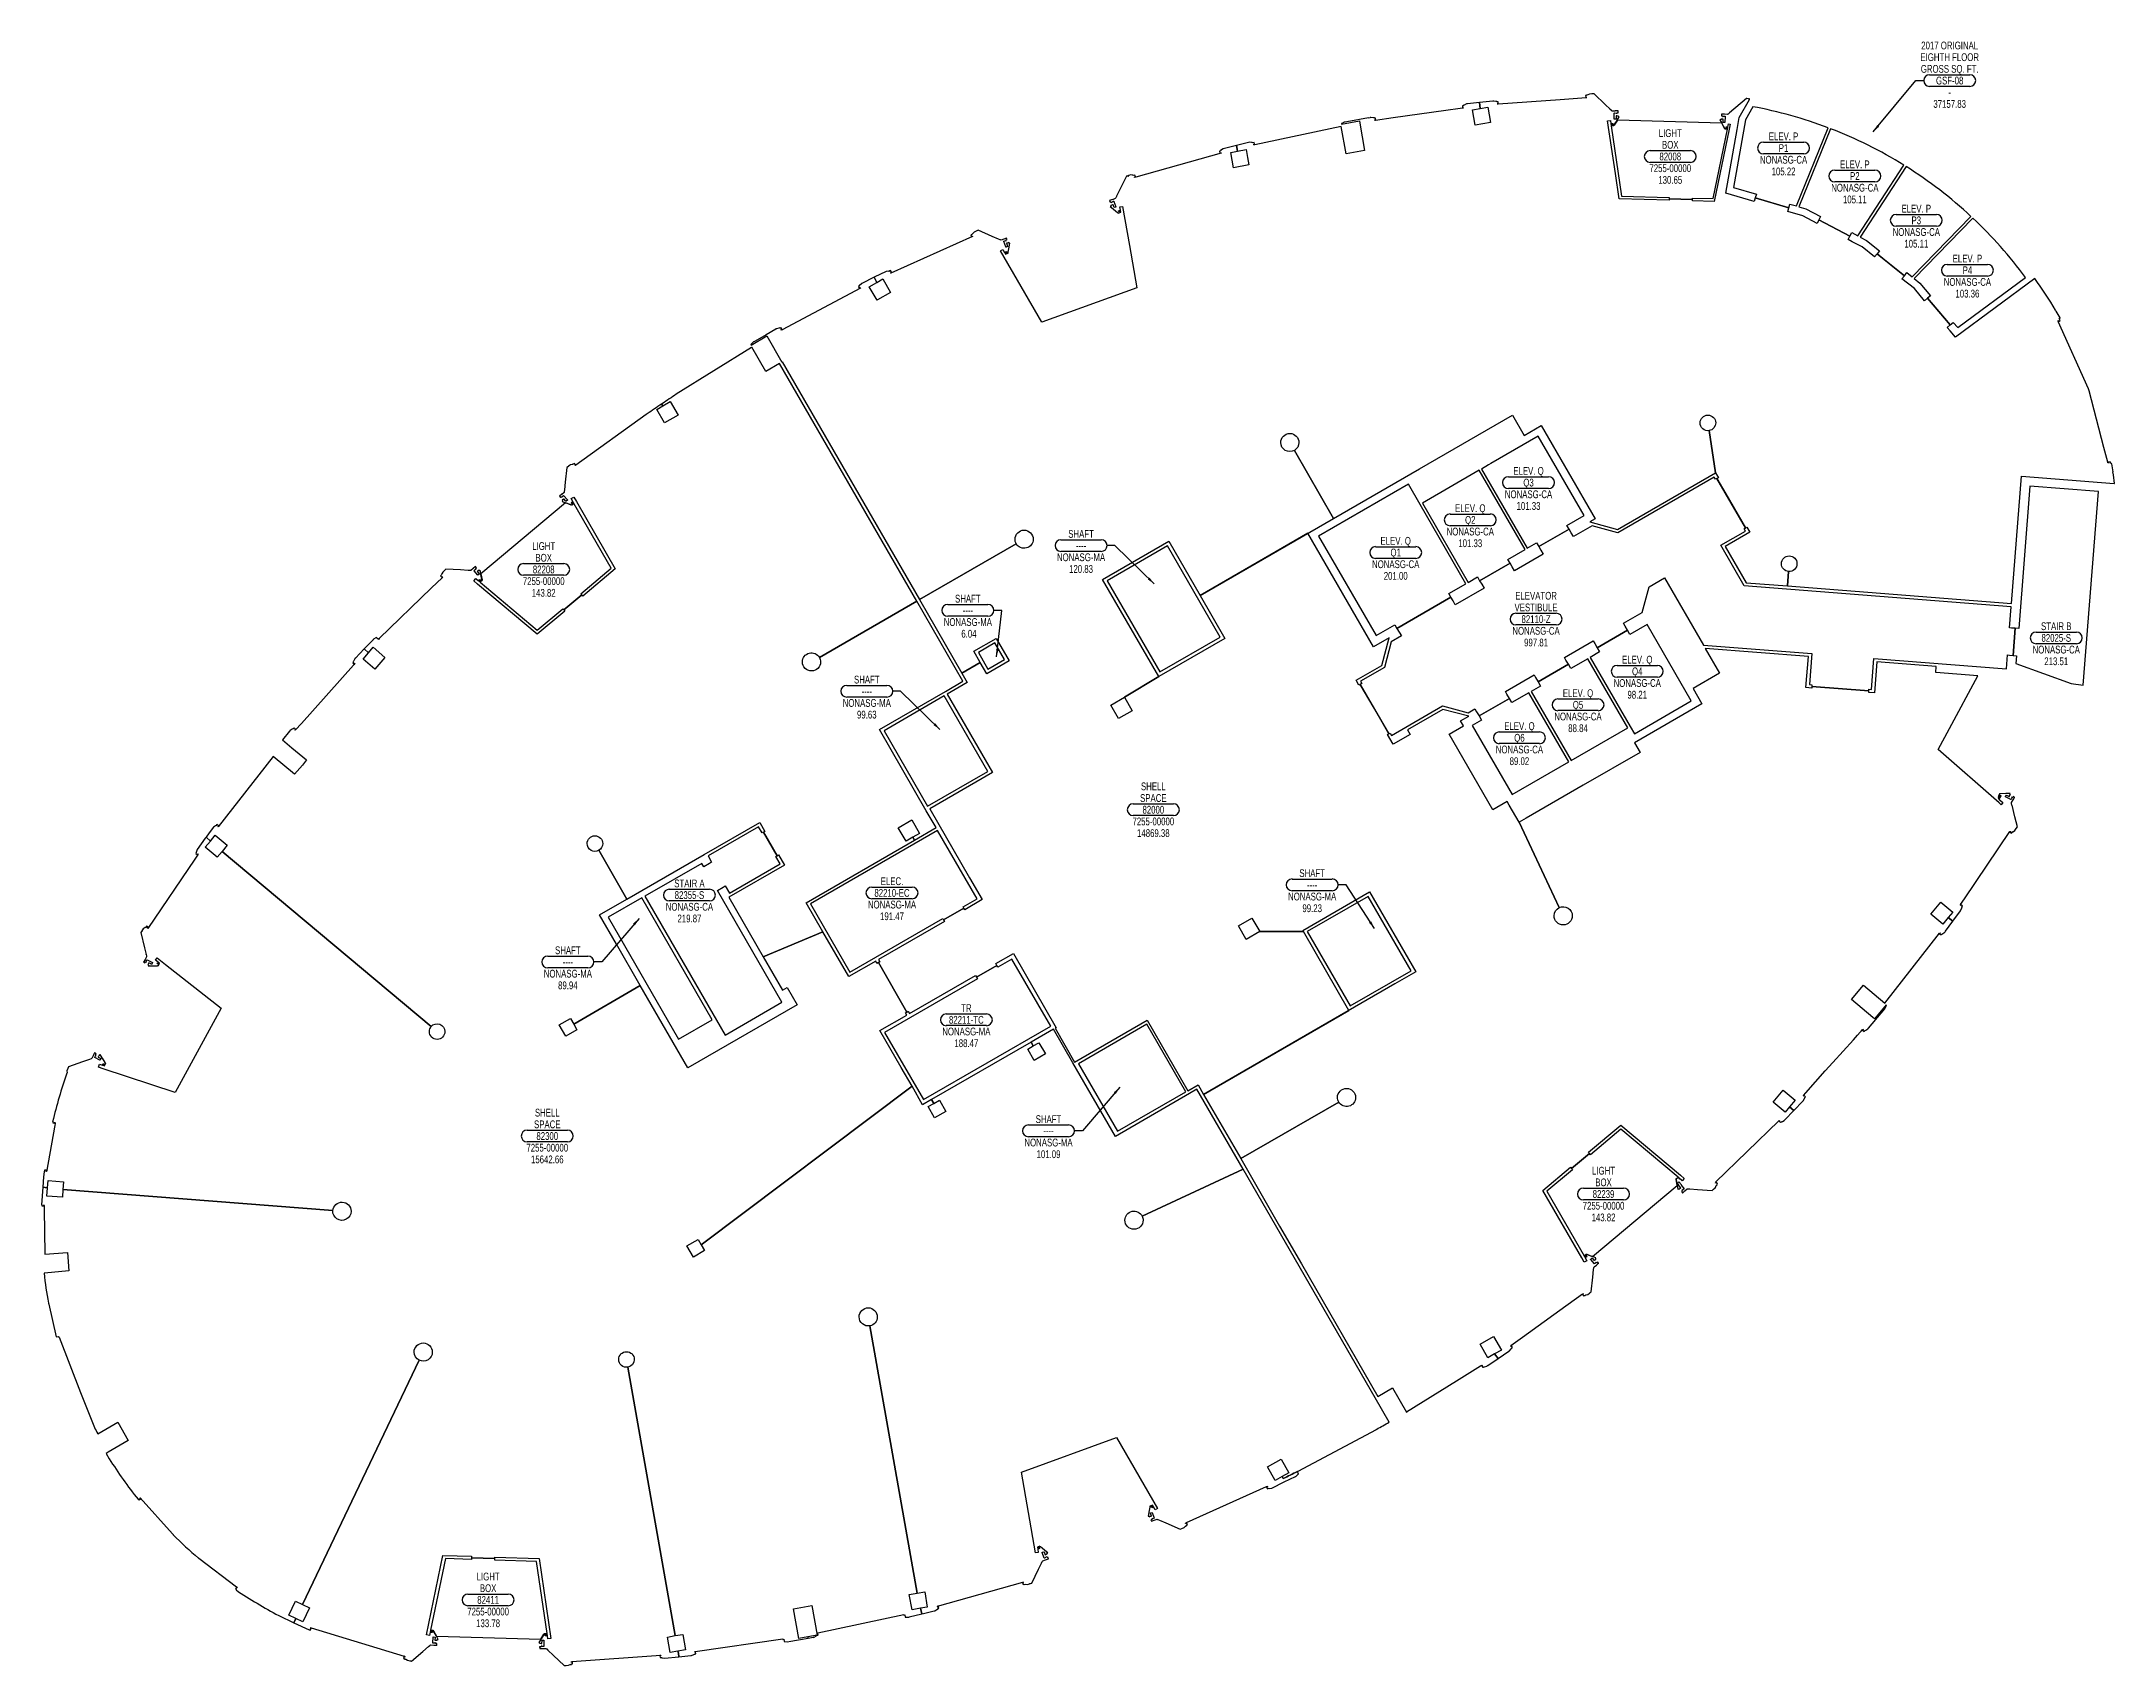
# Model space of a CAD drawing. Extents: x -1775 to 1417, y 4906 to 7408.
import ezdxf
from ezdxf.enums import TextEntityAlignment as Align

# ---------------------------------------------------------------- set-up
doc = ezdxf.new("R2010")
doc.units = 0
doc.header["$MEASUREMENT"] = 0
doc.layers.get('0').update_dxf_attribs({"linetype": 'CONTINUOUS'})
for name, color, linetype in [('AREA', 3, 'CONTINUOUS'), ('AREA2', 1, 'CONTINUOUS'), ('COSTC', 6, 'CONTINUOUS'), ('PLINE2', 5, 'CONTINUOUS'), ('ROOMNA', 4, 'CONTINUOUS'), ('ROOMNO', 4, 'CONTINUOUS'), ('ROOMOV', 4, 'CONTINUOUS')]:
    doc.layers.add(name, color=color, linetype=linetype)
doc.dimstyles.get("Standard").update_dxf_attribs({"dimtxt": 0.18, "dimasz": 12, "dimexe": 0.18, "dimexo": 0.0625, "dimgap": 0.09, "dimtad": 0, "dimtih": 1, "dimtoh": 1, "dimdec": 4, "dimzin": 0, "dimtxsty": 'STANDARD', "dimcen": 0.09, "dimazin": 3, "dimtfac": 1, "dimtdec": 4, "dimtofl": 0, "dimtmove": 0, "dimatfit": 3, "dimtolj": 1, "dimtzin": 0})

# ---------------------------------------------------------------- blocks, each defined once
blk = doc.blocks.new('ROOM')
at = {"layer": 'ROOMOV'}
for p, q in [((-31, 9), (31, 9)), ((31, -9), (-31, -9))]:
    blk.add_line(p, q, dxfattribs=at)
for centre, start, end in [((-31, 0), 90, 270), ((31, 0), 270, 90)]:
    blk.add_arc(centre, 9.04, start, end, dxfattribs=at)
at = {"width": 0.75, "flags": 1}
for tag, p in [('FLCOND', (-60, -60)), ('FLTYPE', (-60, -48)), ('FLFIN', (-60, -36)), ('USER1', (60, -48)), ('USER2', (60, -60)), ('ICRA', (60, -36)), ('WLCOND', (-60, -96)), ('WLTYPE', (-60, -84)), ('WLFIN', (-60, -72)), ('BLDG', (-24, -84)), ('SITE', (-24, -72)), ('FLR', (-24, -96)), ('UCODE', (24, -72)), ('UDESC', (24, -84)), ('FCODE', (24, -96)), ('USER3', (60, -72)), ('USER4', (60, -84)), ('USER5', (60, -96)), ('CLTYPE', (-60, -120)), ('CLFIN', (-60, -108)), ('COSTCD', (-24, -108)), ('DEPTD', (-24, -120)), ('DIVISION', (24, -120)), ('FDESC', (24, -108)), ('USER6', (60, -108)), ('USER7', (60, -120)), ('CLCOND', (-60, -132)), ('CLHT', (-60, -144)), ('BASE', (-60, -156)), ('CHDATE', (-24, -144)), ('CBACK', (-24, -156)), ('RDES', (-24, -132)), ('PRCONTACT', (24, -156)), ('CONTACT', (24, -132)), ('OCCUP', (24, -144)), ('BLOCK2', (60, -156)), ('BLOCK', (60, -144)), ('USER8', (60, -132))]:
    blk.add_attdef(tag, text='', height=6, dxfattribs=at).set_placement(p, align=Align.MIDDLE_CENTER)
at = {"layer": 'AREA', "width": 0.75}
blk.add_attdef('AREA', text='', height=12, dxfattribs=at).set_placement((0, -36), align=Align.MIDDLE_CENTER)
at = {"layer": 'AREA2', "width": 0.75}
blk.add_attdef('AREA2', text='', height=12, dxfattribs=at).set_placement((0, -36), align=Align.MIDDLE_CENTER)
at = {"layer": 'COSTC', "width": 0.75}
blk.add_attdef('COSTC', text='', height=12, dxfattribs=at).set_placement((0, -18), align=Align.MIDDLE_CENTER)
at = {"layer": 'ROOMNA', "width": 0.75}
for tag, p in [('RMNAA', (0, 54)), ('RMNAB', (0, 36)), ('RMNAC', (0, 18))]:
    blk.add_attdef(tag, text='', height=12, dxfattribs=at).set_placement(p, align=Align.MIDDLE_CENTER)
at = {"layer": 'ROOMNO', "width": 0.75}
blk.add_attdef('RMNU', text='', height=12, dxfattribs=at).set_placement((0, 0), align=Align.MIDDLE_CENTER)

msp = doc.modelspace()

# ---------------------------------------------------------------- linework, layer by layer
at = {"layer": 'PLINE2', "color": 6}
for points in [[(-659.5, 6956.2), (-676.4, 6946.5), (-676.3, 6946.4), (-678.4, 6945.1), (-678.9, 6945.1), (-679.6, 6944.7), (-682.4, 6941.7), (-683.1, 6941.3), (-682.5, 6940.3), (-658.5, 6954.4), (-635.2, 6914.2), (-634.8, 6914.5), (-423.4, 6548.3), (-274.4, 6634.3, -0.131652), (-276.3, 6641.3, -1), (-248.3, 6641.3, -0.767327), (-274.4, 6634.3), (-423.4, 6548.3), (-358, 6435.1), (-329.9, 6451.3), (-339.9, 6468.6), (-305.3, 6488.6), (-285.3, 6454), (-319.9, 6434), (-329.9, 6451.3), (-358, 6435.1), (-349.8, 6420.7), (-380.9, 6402.7), (-311.1, 6281.8), (-407.6, 6226.1), (-346.2, 6119.8), (-326.8, 6086.1), (-353.8, 6070.6), (-355, 6072.8), (-386.2, 6054.8), (-384.9, 6052.6), (-486.6, 5993.9), (-484.6, 5990.5), (-486.7, 5989.2), (-442.7, 5913), (-440.6, 5914.3), (-438.6, 5910.8), (-336.9, 5969.5), (-335.4, 5966.8), (-304.2, 5984.8), (-305.8, 5987.5), (-278.8, 6003), (-213, 5888.9), (-214.6, 5887.9), (-184.6, 5835.9), (-73, 5900.4), (-10.1, 5791.6), (5.6, 5800.7), (14.1, 5786.1), (237.9, 5915.3), (167.8, 6036.8), (100.6, 6036.8), (79.8, 6024.8), (67.8, 6045.6), (88.6, 6057.6), (100.6, 6036.8), (167.8, 6036.8), (166.7, 6038.7), (269.5, 6098.1), (340.8, 5974.7), (308.7, 5956.2), (14.1, 5786.1), (71.2, 5687.2), (222.1, 5774.4, -0.131652), (220.2, 5781.4, -1), (248.2, 5781.4, -0.767327), (222.1, 5774.4), (71.2, 5687.2), (131.1, 5583.4), (164.9, 5524.9), (282.6, 5321), (304.8, 5333.9), (326.3, 5296.7), (326.7, 5296.1), (327.1, 5296.4), (326.7, 5297), (403.5, 5344.8), (440.4, 5367.9), (442.4, 5369.1), (442.8, 5368.5), (443.6, 5369.1), (443.7, 5369), (442.8, 5368.4), (442.4, 5369), (441.9, 5368.7), (442.3, 5368.1), (443.8, 5365.7), (445.2, 5366.5), (445.3, 5366.4), (445.3, 5366.5), (445.6, 5366), (446.8, 5366.7), (450.4, 5367.7), (450.7, 5367.8), (451.4, 5368.3), (451.5, 5368.5), (467.5, 5379.2), (462.2, 5386.4), (451.8, 5380.4), (439.8, 5401.2), (460.6, 5413.2), (472.6, 5392.4), (462.2, 5386.4), (467.5, 5379.2), (484.3, 5390.5), (484.5, 5390.5), (485.2, 5391), (487.7, 5394.2), (488.8, 5395), (488.5, 5395.5), (488.5, 5395.5), (488.5, 5395.6), (489.8, 5396.5), (488.1, 5398.9), (486.8, 5397.9), (486.7, 5398), (487.5, 5398.6), (487.1, 5399.1), (505.3, 5412.3), (562.7, 5453.8), (597.6, 5479), (598, 5478.4), (598.8, 5479), (598.9, 5479), (598, 5478.3), (597.6, 5478.9), (597.2, 5478.6), (597.6, 5478), (599.3, 5475.7), (600.6, 5476.6), (600.7, 5476.4), (600.7, 5476.5), (601, 5476.1), (602.5, 5477.2), (605.5, 5477.9), (608.4, 5480), (608.4, 5480.2), (608.9, 5480.5), (609.4, 5480.9), (611, 5482), (613.4, 5504.6), (614.7, 5516.2), (614.6, 5516.3), (614.9, 5518.9), (615.2, 5519.5), (615.3, 5520.3), (618.9, 5523.2), (618.9, 5523.1), (622.4, 5526.1, 0.414214), (622.4, 5526.2), (620.8, 5528.1), (620.5, 5527.8), (619.5, 5526.9), (618.8, 5527.8), (618, 5527.1), (618, 5527.1), (618.1, 5527.1), (618.2, 5526.9, -0.414214), (618.2, 5526.6), (616.2, 5525, -0.414214), (615.9, 5525), (610.1, 5531.9, -0.414214), (610.1, 5532.2), (612, 5533.8, -0.434035), (612.4, 5533.8), (615.5, 5530.2), (615.5, 5530.2), (616.2, 5530.8), (616.2, 5530.9), (618.1, 5532.5), (617.8, 5532.8), (617.8, 5532.8), (617.8, 5532.8), (617.5, 5533.2, -0.414214), (617.5, 5533.3), (617.7, 5533.5), (617.8, 5533.6), (617.7, 5533.7), (617.4, 5533.4, -0.414214), (617.3, 5533.4), (617.3, 5533.4, -0.414214), (617.3, 5533.5), (618.3, 5534.3), (612.9, 5536.3), (612.9, 5536.2), (612, 5536.5), (612.1, 5536.6), (612.1, 5536.6), (604.8, 5539.3), (604.7, 5539.1), (603.9, 5539.4), (604, 5539.5), (603.6, 5539.7), (603.2, 5539.4), (603.2, 5539.4), (603.4, 5539.6), (603.3, 5539.6), (600.3, 5537.1), (601.6, 5534.9), (602.6, 5535.8), (602.6, 5535.8), (601.6, 5537), (602.7, 5537.9), (604.3, 5536.1), (603.1, 5535.2), (602.9, 5535.4), (602.9, 5535.4), (601.8, 5534.5), (604.4, 5529.9), (600.2, 5527.5), (596.3, 5534.2), (536.4, 5638), (579.2, 5673.8), (580.7, 5671.9), (593.1, 5682.4), (608.3, 5695.1), (606.7, 5697), (656.5, 5738.7), (748.3, 5661.7), (754.3, 5656.7), (751.1, 5653), (750, 5653.9), (747.1, 5656.4), (746, 5655.5), (746, 5655.4), (745.6, 5655.8), (745.7, 5655.8), (746.7, 5656.7), (744.8, 5658.3), (741.7, 5655.8), (741.8, 5655.7), (742, 5655.9), (742, 5655.8), (741.6, 5655.5), (741.7, 5655.1), (741.9, 5655.1), (742, 5654.3), (741.8, 5654.3), (743.2, 5646.6), (743.2, 5646.6), (743.4, 5646.6), (743.5, 5645.8), (743.4, 5645.7), (744.4, 5640.1), (745.4, 5640.9, -0.414214), (745.4, 5640.9), (745.4, 5640.9, -0.414214), (745.4, 5640.8), (745.1, 5640.6), (745.2, 5640.5), (745.2, 5640.5), (745.5, 5640.7, -0.414214), (745.6, 5640.7), (745.9, 5640.3), (745.9, 5640.3), (745.9, 5640.3), (746.2, 5640), (748.1, 5641.6), (748.2, 5641.5), (748.9, 5642.1), (748.9, 5642.2), (745.9, 5645.8, -0.414214), (745.9, 5646.2), (746.1, 5646.4), (743.6, 5649.4), (746, 5651.4), (749.8, 5646.8), (749.3, 5646.4), (754, 5640.8, -0.414214), (753.9, 5640.5), (752, 5638.9, -0.414214), (751.7, 5638.9), (751.6, 5639), (751.5, 5639.1), (750.7, 5638.5), (751.4, 5637.6), (750.8, 5637.1), (750.1, 5636.5), (751.7, 5634.6, 0.492945), (751.8, 5634.6), (755.3, 5637.5), (755.2, 5637.6), (758.7, 5640.6), (759.5, 5640.6), (760.1, 5640.8), (762.8, 5640.6), (762.8, 5640.5), (774.5, 5639.7), (774.5, 5639.7), (797, 5638.3), (797.1, 5638.3), (799.4, 5640.4), (799.6, 5640.4), (800.5, 5641.3), (802.2, 5642.9), (803.4, 5645.7), (804.7, 5647), (804.4, 5647.3), (804.4, 5647.4), (804.3, 5647.5), (805.4, 5648.7), (803.4, 5650.7), (802.9, 5651.2), (802.6, 5650.9), (803, 5650.4), (802.3, 5649.6), (802.2, 5649.7), (802.9, 5650.4), (802.4, 5650.9), (899.8, 5745.4), (899.8, 5745.4), (900.3, 5745.8), (900.7, 5745.3), (901.5, 5746), (901.5, 5746), (900.7, 5745.2), (900.3, 5745.7), (899.9, 5745.3), (902.4, 5742.8), (903.5, 5743.9), (903.7, 5743.7), (903.7, 5743.8), (904.1, 5743.4), (905, 5744.3), (905.3, 5744.5), (908.3, 5746.1), (908.6, 5746.3), (909.2, 5746.9), (909.3, 5747.1), (922.8, 5761.2), (916.3, 5767.2), (909.4, 5758.9), (891, 5774.3), (906.4, 5792.7), (924.8, 5777.3), (916.3, 5767.2), (922.8, 5761.2), (936.6, 5775.5), (936.9, 5775.6), (937.4, 5776.2), (939.2, 5779.9), (940.1, 5780.9), (939.8, 5781.2), (939.8, 5781.3), (939.7, 5781.4), (940.8, 5782.6), (938.6, 5784.6), (938.1, 5785), (937.7, 5784.6), (938.2, 5784.2), (937.5, 5783.4), (937.4, 5783.4), (938.1, 5784.2), (937.6, 5784.6), (941.2, 5788.6), (971.4, 5822.2), (983.2, 5835.3), (1014.6, 5870.2), (1021.1, 5877.5), (1025, 5881.9), (1026.5, 5883.5), (1028.2, 5885.5), (1028.7, 5886), (1029.3, 5885.6), (1029.9, 5886.3), (1030, 5886.2), (1029.3, 5885.4), (1028.8, 5885.9), (1028.4, 5885.5), (1031.1, 5883.1), (1032.1, 5884.3), (1032.2, 5884.2), (1032.3, 5884.3), (1032.7, 5883.9), (1033.6, 5884.9), (1037.1, 5887.1), (1037.6, 5887.7), (1037.6, 5887.9), (1037.8, 5888.1), (1063, 5918.1), (1063.2, 5918.2), (1063.8, 5918.9), (1065.3, 5922.7), (1065.8, 5923.3), (1065, 5924), (1047.1, 5902.6), (1044.6, 5904.7), (1011.6, 5932.4), (1030.1, 5954.5), (1063, 5926.9), (1147.4, 6034.6), (1147.9, 6034.2), (1148.5, 6035), (1148.6, 6034.9), (1147.9, 6034.1), (1147.4, 6034.5), (1147.1, 6034.1), (1147.6, 6033.6), (1149.9, 6031.8), (1150.9, 6033.1), (1151, 6033), (1151.1, 6033.1), (1151.5, 6032.7), (1152.3, 6033.8), (1152.5, 6034), (1155.6, 6036.2), (1156.1, 6036.9), (1156.1, 6037.1), (1156.3, 6037.3), (1167.9, 6053.2), (1160.8, 6058.6), (1152.4, 6048.5), (1134, 6063.9), (1149.4, 6082.3), (1167.8, 6066.9), (1160.8, 6058.6), (1167.9, 6053.2), (1179.4, 6069), (1179.6, 6069.1), (1180.1, 6069.8), (1180.2, 6070.1), (1181.4, 6073.7), (1182.1, 6074.8), (1181.8, 6075), (1181.5, 6075.2), (1182.5, 6076.6), (1180.1, 6078.2), (1179.2, 6076.9), (1179.1, 6076.9), (1179.7, 6077.7), (1179.1, 6078.1), (1179.5, 6078.7), (1185.5, 6087.6), (1255.6, 6191), (1256.2, 6190.6), (1256.7, 6191.4), (1256.8, 6191.3), (1256.2, 6190.4), (1255.6, 6190.8), (1255.3, 6190.4), (1255.9, 6190), (1255.9, 6190), (1258.3, 6188.4), (1259.3, 6189.8), (1259.8, 6189.4), (1260.9, 6190.9), (1261.2, 6191.1), (1263.4, 6192.6), (1265.4, 6195.6), (1265.4, 6195.8), (1265.4, 6195.8), (1265.4, 6195.8), (1267.1, 6198.4), (1263.4, 6213.8), (1259, 6231.8), (1258.8, 6231.8), (1258.2, 6234.4), (1258.3, 6235), (1258.1, 6235.8), (1260.5, 6239.8), (1260.6, 6239.7), (1262.9, 6243.7, 0.414214), (1262.8, 6243.8), (1260.6, 6245.1), (1260.4, 6244.7), (1259.6, 6243.4), (1258.7, 6243.9), (1258.2, 6243), (1258.3, 6242.9), (1258.4, 6242.9, -0.414214), (1258.5, 6242.5), (1257.4, 6240.3, -0.414214), (1257, 6240.2), (1249.1, 6244.5, -0.414214), (1249, 6244.8), (1250.2, 6247, -0.414214), (1250.5, 6247.1), (1254.7, 6244.9), (1254.8, 6245.1), (1255.2, 6245.8), (1255.1, 6245.8), (1256.3, 6248), (1255.9, 6248.2), (1255.9, 6248.2), (1255.9, 6248.2), (1255.4, 6248.5, -0.414214), (1255.4, 6248.6), (1255.5, 6248.8), (1255.6, 6248.9), (1255.5, 6248.9), (1255.5, 6248.9), (1255.3, 6248.6, -0.414214), (1255.2, 6248.6), (1255.2, 6248.6, -0.414214), (1255.2, 6248.6), (1255.8, 6249.8), (1250.1, 6249.6), (1250.1, 6249.4), (1249.2, 6249.4), (1249.2, 6249.5), (1249.2, 6249.5), (1241.3, 6249.2), (1241.3, 6249.2), (1241.3, 6249.1), (1240.5, 6249), (1240.5, 6249.2), (1240.1, 6249.2), (1239.8, 6248.8), (1239.8, 6248.8), (1239.9, 6249), (1239.8, 6249), (1238, 6245.6), (1238.1, 6245.6), (1237.8, 6245), (1239, 6244), (1239, 6244), (1238.8, 6244.1), (1237.4, 6242.2), (1238.5, 6241.2), (1240.6, 6245.2), (1239.2, 6245.9), (1239.9, 6247.2), (1242, 6246.1), (1241.3, 6244.8), (1241, 6244.9), (1238.8, 6240.9), (1244.9, 6235.6), (1242.1, 6232.4), (1239.1, 6235), (1145.1, 6317.2), (1162.7, 6349.8), (1206.4, 6431.1), (1141.4, 6436.2), (1142.1, 6445.2), (1050.8, 6452.4), (1047, 6404.5), (1038.2, 6405.2), (1038.4, 6407.7), (950.6, 6414.5), (950.5, 6412.1), (941.6, 6412.8), (945.4, 6460.7), (786.6, 6473.1), (808.7, 6434.9), (767.8, 6411.3), (781.4, 6387.7), (677.7, 6327.8), (686.2, 6313), (598.5, 6262.4), (510.8, 6211.8), (499.8, 6205.4), (561.8, 6073.9, -0.54993), (581.8, 6061.2, -1), (553.8, 6061.2, -0.290381), (561.8, 6073.9), (499.8, 6205.4), (484.8, 6231.5), (481.4, 6237.3), (459.5, 6224.7), (392.3, 6341.1), (414.2, 6353.8), (409.8, 6361.3), (422.3, 6368.6), (382.5, 6379.2), (328.2, 6347.8), (332.3, 6340.7), (305.9, 6325.4), (297.3, 6340.3), (299.4, 6341.5), (276.5, 6381.1), (255.4, 6417.7), (253.3, 6416.5), (248.9, 6424.2), (288.3, 6446.9), (299.7, 6489.4), (275.7, 6475.6), (174.7, 6650.5), (8.8, 6554.7), (47, 6488.5), (-55, 6429.7), (-107.9, 6397.9), (-95.9, 6377.1), (-116.7, 6365.1), (-128.7, 6385.9), (-107.9, 6397.9), (-55, 6429.7), (-141.4, 6579.3), (-39.4, 6638.1), (8.8, 6554.7), (214.3, 6673.4), (153.9, 6778.1, -0.57735), (132.9, 6790.2, -1), (160.9, 6790.2, -0.26795), (153.9, 6778.1), (214.3, 6673.4), (346.5, 6749.7), (489.9, 6832.5), (507.9, 6801.3), (533.9, 6816.3), (616.9, 6672.6), (608.9, 6667.9), (651.4, 6656.5), (802.3, 6743.7), (792.4, 6808.6, -0.459287), (778.6, 6820.5, -1), (802.6, 6820.5, -0.370532), (792.4, 6808.6), (802.3, 6743.7), (806.7, 6736), (804.6, 6734.8), (818.3, 6711.2), (848.6, 6658.6), (850.7, 6659.8), (855.2, 6652.1), (817.1, 6630.1), (849.3, 6574.3), (913.1, 6569.3), (914.9, 6591.6, -0.391469), (903.8, 6603.6, -1), (927.8, 6603.6, -0.43733), (914.9, 6591.6), (913.1, 6569.3), (1258.2, 6542.2), (1273.5, 6738.2), (1416.2, 6727), (1416.7, 6727, 0.006651), (1414.3, 6745), (1414.4, 6745.3, 0.004563), (1412.5, 6757.6), (1411.4, 6757.4), (1411.1, 6758.7), (1410.6, 6758.6), (1410.6, 6758.7), (1410.4, 6758.7), (1410.2, 6760.3), (1407.3, 6759.8), (1406.6, 6759.7), (1406.7, 6759.2), (1407.4, 6759.3), (1407.6, 6758.2), (1407.5, 6758.2), (1407.3, 6759.2), (1406.6, 6759.1), (1406.5, 6759.8), (1400.5, 6782.8), (1377.9, 6870), (1376.9, 6872.8), (1329.9, 6976.4), (1329.5, 6977.1), (1330.1, 6977.5), (1329.6, 6978.3), (1329.7, 6978.4), (1330.5, 6976.9), (1333.1, 6978.3), (1331.4, 6981.2), (1332.8, 6982), (1332.8, 6982.1), (1326.7, 6992.8), (1326.6, 6992.9), (1326.6, 6992.9), (1326, 6993.9, 0.02128), (1294.1, 7042.8), (1172, 6952.4), (1163.8, 6962.1), (1159.2, 6967.4), (1163.8, 6971.3), (1128.9, 7012.5), (1124.3, 7008.6), (1108.5, 7027.3), (1089.4, 7042.5), (1093.2, 7047.2), (1063.2, 7071.2), (1051, 7080.9), (1047.2, 7076.3), (1028.2, 7091.5), (1012.7, 7099.6), (1006.5, 7102.8), (1006.5, 7102.8), (1009.3, 7108.2), (961.4, 7133.2), (958.6, 7127.8), (937, 7139.2), (913.5, 7146.1), (915.2, 7151.9), (863.5, 7167.2), (861.8, 7161.4), (818.4, 7174.3), (835.7, 7272.4), (839, 7290.7), (854.6, 7318.6), (854.8, 7319.6), (853.8, 7319.8), (853.8, 7319.8), (853.8, 7319.8), (852.9, 7319.9), (852.5, 7319.8), (850.7, 7320.1), (850.7, 7320.2), (850.2, 7320.3), (823.8, 7298), (823.9, 7297.9), (821.9, 7296.2), (821.3, 7296), (820.7, 7295.5), (816, 7295.8), (816.1, 7295.9), (811.5, 7296.2, 0.414214), (811.4, 7296.1), (811.3, 7293.5), (811.5, 7293.5), (813.2, 7293.5), (813.1, 7292.4), (814.2, 7292.4), (814.2, 7292.6, -0.414214), (814.4, 7292.9), (816.9, 7292.8, -0.414214), (817.2, 7292.5), (816.9, 7283.5, -0.414214), (816.6, 7283.3), (814.1, 7283.4, -0.414214), (813.9, 7283.6), (814, 7288.4), (813.9, 7288.4), (813, 7288.4), (813, 7288.3), (810.5, 7288.4), (810.5, 7288), (810.5, 7288), (810.5, 7288), (810.5, 7287.4, -0.414214), (810.4, 7287.4), (810.1, 7287.4), (810, 7287.3), (810, 7287.3), (810.1, 7287.3), (810.4, 7287.3, -0.42196), (810.5, 7287.2), (810.5, 7287.2, -0.414214), (810.5, 7287.2), (809.1, 7287.2), (811.9, 7282.1), (812, 7282.2), (812.5, 7281.4), (812.4, 7281.4), (812.4, 7281.4), (812.3, 7281.4), (816.1, 7274.5), (816.1, 7274.5), (816.2, 7274.6), (816.7, 7273.8), (816.5, 7273.7), (816.7, 7273.4), (817.2, 7273.3), (817.2, 7273.3), (817, 7273.3), (817, 7273.2), (820.9, 7273.1), (821.4, 7275.6), (820.1, 7275.6), (820.1, 7275.6), (820, 7274.1), (818.5, 7274.1), (818.6, 7276.5), (820.1, 7276.4), (820.1, 7276.1), (820.1, 7276.1), (821.5, 7276.1), (822.5, 7281), (824.7, 7280.5), (823.1, 7272.7), (800.1, 7161.6), (766.8, 7162.5), (766.8, 7164.6), (730.9, 7165.6), (730.8, 7163.5), (653.8, 7165.5), (648.1, 7204.7), (636.2, 7285.8), (640.5, 7286.4), (641.2, 7281.5), (642.6, 7281.4), (642.6, 7281.4), (642.6, 7281.7), (644.1, 7281.7), (644.1, 7279.3), (642.6, 7279.4), (642.6, 7280.9), (641.2, 7281), (641.6, 7278.5), (645.6, 7278.4), (645.6, 7278.4), (645.3, 7278.4), (645.3, 7278.5), (645.8, 7278.5), (646, 7278.8), (645.9, 7278.9), (646.4, 7279.6), (646.5, 7279.5), (650.7, 7286.2), (650.6, 7286.2), (650.5, 7286.3), (651, 7287), (651.1, 7286.9), (654.2, 7291.8), (652.9, 7291.9, -0.414214), (652.9, 7291.9), (652.9, 7291.9, -0.43442), (652.9, 7292), (653.3, 7292), (653.3, 7292), (653.3, 7292), (653.2, 7292.1), (652.9, 7292.1, -0.414214), (652.9, 7292.1), (652.9, 7292.7), (652.9, 7292.7), (652.9, 7292.7), (652.9, 7293.1), (650.4, 7293.2), (650.4, 7293.3), (649.4, 7293.3), (649.4, 7293.3), (649.2, 7288.5, -0.414214), (649, 7288.3), (646.5, 7288.4, -0.414214), (646.2, 7288.6), (646.5, 7297.6, -0.414214), (646.8, 7297.9), (649.3, 7297.8, -0.414214), (649.5, 7297.5), (649.5, 7297.3), (649.5, 7297.3), (649.5, 7297.3), (650.5, 7297.3), (650.6, 7298.3), (652.5, 7298.3), (652.5, 7300.9, 0.414214), (652.4, 7301), (647.9, 7301), (647.9, 7300.8), (643.2, 7300.8), (642.7, 7301.4), (642.1, 7301.6), (640.1, 7303.4), (640.2, 7303.5), (632.6, 7310.8), (615.3, 7327.3), (612.2, 7327.1), (612.1, 7327.2), (608.5, 7326.9), (605.7, 7325.6), (603.9, 7325.5), (603.9, 7325), (603.9, 7325), (603.9, 7324.8), (603.9, 7324.8), (602.3, 7324.7), (602.5, 7321.8), (604.1, 7321.9), (604.1, 7321.8), (603.1, 7321.7), (603.2, 7321), (562.9, 7318.1), (467.8, 7311.2), (467.8, 7311.2), (467.2, 7311.2), (467.1, 7311.9), (466.1, 7311.8), (466.1, 7311.9), (467.7, 7312), (467.5, 7314.9), (465.9, 7314.8), (465.9, 7315), (465.8, 7315), (465.8, 7315.5), (464.5, 7315.4), (464.2, 7315.4), (460.8, 7316.1), (460.4, 7316.2), (459.6, 7316.1), (459.4, 7316), (439, 7313.8), (440, 7304.9), (451.8, 7307), (455.9, 7283.4), (432.3, 7279.2), (428.1, 7302.9), (440, 7304.9), (439, 7313.8), (420.2, 7311.8), (420, 7311.9), (419.2, 7311.8), (418.8, 7311.7), (415.4, 7310.1), (414.1, 7310), (414.1, 7309.6), (414.2, 7309.3), (412.5, 7309), (412.9, 7306.2), (414.5, 7306.4), (414.5, 7306.3), (413.5, 7306.2), (413.6, 7305.5), (409, 7304.8), (387.2, 7301.7), (346.5, 7296), (305.9, 7290.2), (278.6, 7286.4), (278.5, 7287.1), (277.5, 7286.9), (277.5, 7287), (278.6, 7287.2), (278.7, 7286.5), (279.2, 7286.6), (278.7, 7290.1), (277.1, 7289.9), (277.1, 7290), (277, 7290.1), (277, 7290.6), (275.7, 7290.4), (271.6, 7290.9), (270.8, 7290.8), (270.4, 7290.5), (268, 7290.1), (268, 7290.2), (234.4, 7284.3), (234.4, 7284.1), (232, 7283.7), (231.5, 7283.9), (230.7, 7283.7), (227.1, 7281.8), (226.3, 7281.7), (226.5, 7280.6), (253.9, 7285.5), (254.5, 7282.3), (262, 7239.8), (233.6, 7234.8), (226.1, 7277.1), (92.9, 7249), (91.3, 7248.6), (91.1, 7249.4), (92.7, 7249.7), (92.1, 7252.5), (88.9, 7251.9), (88.7, 7252.6), (85.2, 7252.8), (64.6, 7247.7), (66.5, 7239.1), (79.5, 7241.4), (81.7, 7229.2), (83.7, 7217.8), (60, 7213.6), (55.9, 7237.2), (66.5, 7239.1), (64.6, 7247.7), (44.3, 7242.7), (39.9, 7240), (40, 7239.7), (38.4, 7239.2), (39.2, 7236.4), (40.7, 7236.9), (40.9, 7236.1), (-90.5, 7198.8), (-92.1, 7198.3), (-92.3, 7199.1), (-90.8, 7199.5), (-91.6, 7202.3), (-94.5, 7201.5), (-94.7, 7202), (-98.2, 7202.4), (-101.6, 7201.4), (-102.6, 7199.9), (-102.8, 7200.7), (-103, 7200.8), (-104.7, 7200.4), (-115.2, 7179.1), (-120, 7169.5), (-119.9, 7169.4), (-121, 7167), (-121.5, 7166.6), (-121.9, 7165.9), (-126.3, 7164.3), (-126.3, 7164.5), (-130.6, 7162.9, 0.414214), (-130.6, 7162.8), (-129.8, 7160.5), (-128.1, 7161.1), (-127.8, 7160.1), (-126.8, 7160.4), (-126.9, 7160.6, -0.414214), (-126.7, 7161), (-124.4, 7161.8, -0.414214), (-124.1, 7161.7), (-121, 7153.2, -0.414214), (-121.1, 7152.9), (-123.5, 7152, -0.414214), (-123.8, 7152.2), (-125.4, 7156.6), (-125.5, 7156.6), (-126.4, 7156.3), (-126.4, 7156.2), (-128.7, 7155.4), (-128.6, 7155), (-128.6, 7155), (-128.6, 7155), (-128.4, 7154.4, -0.414214), (-128.4, 7154.4), (-128.7, 7154.3), (-128.8, 7154.2), (-128.7, 7154.1), (-128.7, 7154.2), (-128.4, 7154.3, -0.414214), (-128.3, 7154.2), (-128.3, 7154.2, -0.414214), (-128.3, 7154.2), (-129.6, 7153.7), (-125.1, 7150), (-125, 7150.1), (-124.4, 7149.6), (-124.5, 7149.5), (-124.5, 7149.5), (-118.5, 7144.5), (-118.5, 7144.5), (-118.4, 7144.6), (-117.8, 7144), (-117.9, 7143.9), (-117.5, 7143.6), (-117.1, 7143.8), (-117, 7143.7), (-117.3, 7143.6), (-117.3, 7143.6), (-113.6, 7145), (-114, 7147.4), (-115.2, 7147), (-115.3, 7147), (-114.7, 7145.5), (-116.1, 7145), (-117, 7147.2), (-115.6, 7147.7), (-115.4, 7147.4), (-115.4, 7147.5), (-114.1, 7147.9), (-115, 7153.1), (-110.8, 7153.9), (-100.2, 7093.9), (-88.7, 7028.7), (-235.1, 6975.5), (-298.6, 7085.5), (-294.9, 7087.6), (-292.3, 7083.1), (-291, 7083.6), (-290.9, 7083.6), (-291, 7083.9), (-289.6, 7084.4), (-288.8, 7082.2), (-290.2, 7081.6), (-290.7, 7083.1), (-290.7, 7083.1), (-290.7, 7083.1), (-292, 7082.6), (-290.8, 7080.5), (-287.1, 7081.8), (-287.1, 7081.9), (-287.3, 7081.8), (-287.3, 7081.8), (-286.9, 7082), (-286.8, 7082.4), (-286.9, 7082.5), (-286.8, 7083.3), (-286.7, 7083.3), (-286.6, 7083.3), (-285.3, 7090.9), (-285.3, 7090.9), (-285.4, 7090.9), (-285.3, 7091.8), (-285.1, 7091.8), (-284.1, 7097.5), (-285.4, 7097, -0.414214), (-285.4, 7097), (-285.4, 7097), (-285.4, 7097.1), (-285.4, 7097.1), (-285, 7097.3), (-285, 7097.3), (-285.1, 7097.3), (-285.1, 7097.3), (-285.4, 7097.2, -0.414214), (-285.5, 7097.3), (-285.7, 7097.8), (-285.7, 7097.8), (-285.7, 7097.8), (-285.9, 7098.2), (-288.2, 7097.3), (-288.2, 7097.4), (-289.2, 7097.1), (-289.2, 7097.1), (-287.6, 7092.6, -0.414214), (-287.7, 7092.3), (-290.1, 7091.4, -0.414214), (-290.4, 7091.6), (-293.5, 7100, -0.414214), (-293.3, 7100.3), (-291, 7101.2, -0.414214), (-290.6, 7101), (-290.5, 7100.8), (-290.2, 7100.9), (-289.6, 7101.2), (-290, 7102.2), (-288.3, 7102.8), (-289.2, 7105.1, 0.414214), (-289.2, 7105.1), (-293.5, 7103.6), (-293.5, 7103.5), (-297.8, 7101.9), (-298.6, 7102.2), (-299.2, 7102.2), (-301.7, 7103.3), (-301.6, 7103.4), (-311.4, 7107.7), (-333, 7117.2), (-337.2, 7115.3), (-337.3, 7115.5), (-339.4, 7114.5), (-343, 7110.9), (-343, 7110.9), (-344.5, 7110.3), (-343.3, 7107.6), (-341.8, 7108.3), (-341.5, 7107.6), (-467.7, 7051), (-468, 7051.7), (-466.6, 7052.4), (-467.8, 7055), (-470.7, 7053.7), (-471.1, 7054.4), (-474.5, 7053.9), (-493.3, 7044.7), (-489.2, 7036.8), (-479.9, 7042.2), (-467.9, 7021.4), (-488.1, 7009.8), (-488.7, 7009.4), (-500.7, 7030.2), (-489.2, 7036.8), (-493.3, 7044.7), (-512.4, 7035.3), (-516.1, 7031.7), (-516, 7031.5), (-517.5, 7030.7), (-516.1, 7028.1), (-514.7, 7028.9), (-514.3, 7028.2), (-635, 6963.9), (-635, 6963.9), (-635.5, 6963.6), (-635.8, 6964.2), (-636.7, 6963.8), (-636.7, 6963.8), (-635.8, 6964.3), (-635.5, 6963.7), (-635, 6964), (-636.7, 6967.2), (-638.1, 6966.4), (-638.2, 6966.6), (-638.3, 6966.5), (-638.5, 6967), (-639.7, 6966.4), (-643.7, 6965.5), (-644.4, 6965.1), (-644.5, 6964.9)], [(975.7, 7275.1, 0.044736), (859.8, 7307.5), (848.5, 7287.3), (830.2, 7183.3), (865.2, 7172.9), (863.5, 7167.2), (915.2, 7151.9), (916.9, 7157.6), (927, 7154.6)], [(1092.3, 7217.5, 0.046853), (979.5, 7273.6), (930.8, 7153.5), (941.5, 7150.3), (964.2, 7138.5), (961.4, 7133.2), (1009.3, 7108.2), (1012.1, 7113.5), (1021.3, 7108.6)], [(1195.7, 7138.5, 0.046853), (1095.7, 7215.3), (1024.9, 7106.8), (1034.7, 7101.6), (1054.7, 7085.6), (1051, 7080.9), (1093.2, 7047.2), (1096.9, 7051.9), (1105.1, 7045.4)], [(1279.6, 7044.4, 0.045393), (1198.6, 7135.8), (1108.2, 7042.9), (1116.9, 7035.9), (1133.5, 7016.4), (1128.9, 7012.5), (1163.8, 6971.3), (1168.4, 6975.2), (1175.2, 6967.2)], [(-1749.4, 5413.4), (-1749.5, 5413.4), (-1749.4, 5413.4), (-1749.1, 5412.5), (-1748.4, 5412.7), (-1748.3, 5412), (-1715, 5327.1), (-1693.8, 5273, 0.004027), (-1688.7, 5263.4), (-1657.9, 5281.1), (-1641.6, 5252.8), (-1672.6, 5234.9), (-1672.6, 5234.9), (-1675.7, 5233.1), (-1670.9, 5224.8, 0.028012), (-1626.6, 5162.4), (-1626.2, 5162.7), (-1625.1, 5161.4), (-1622.9, 5163.2), (-1623.9, 5164.5), (-1623.4, 5164.9), (-1573.4, 5109.1), (-1572.2, 5107.9), (-1572.4, 5107.7, 0.019393), (-1533.7, 5071.9), (-1533.5, 5072.2), (-1532.9, 5071.7), (-1474.9, 5027.4), (-1474.2, 5026.9), (-1474.6, 5026.3), (-1473.8, 5025.8), (-1473.8, 5025.7), (-1475.2, 5026.6), (-1476.8, 5024.2), (-1475.5, 5023.3), (-1475.4, 5023.3), (-1475.7, 5022.8, 0.028012), (-1410, 4983.5), (-1386.6, 4972.3), (-1383.5, 4978.8), (-1394.4, 4984), (-1384, 5005.7), (-1373.2, 5000.5), (-1193.6, 5376.6, -0.288976), (-1201.5, 5389.2, -1), (-1173.5, 5389.2, -0.55162), (-1193.6, 5376.6), (-1373.2, 5000.5), (-1362.4, 4995.3), (-1372.7, 4973.7), (-1383.5, 4978.8), (-1386.6, 4972.3), (-1363.2, 4961.2), (-1363, 4961.6), (-1361.5, 4961), (-1360.3, 4963.6), (-1361.8, 4964.3), (-1361.8, 4964.4), (-1360.9, 4964), (-1360.6, 4964.6), (-1360, 4964.3), (-1217, 4920.9), (-1216.4, 4920.8), (-1216.5, 4920.1), (-1215.5, 4919.9), (-1215.6, 4919.8), (-1216.6, 4920), (-1216.5, 4920.7), (-1217, 4920.8), (-1217.7, 4917.3), (-1216.1, 4917), (-1216.1, 4916.8), (-1216.1, 4916.8), (-1216.2, 4916.2), (-1215, 4916), (-1215, 4916.1), (-1214.3, 4916), (-1211.8, 4914.4), (-1208.2, 4913.7), (-1208.1, 4913.8), (-1206.9, 4913.6), (-1205.5, 4913.3), (-1187.9, 4928.2), (-1179.2, 4935.6), (-1179.3, 4935.7), (-1177.3, 4937.4), (-1176.6, 4937.6), (-1176, 4938.1), (-1171.4, 4937.9), (-1171.4, 4937.7), (-1166.9, 4937.5, 0.414214), (-1166.8, 4937.5), (-1166.7, 4939.5), (-1166.6, 4940.1), (-1168.5, 4940.2), (-1168.5, 4941.3), (-1169.5, 4941.3), (-1169.5, 4941.3), (-1169.5, 4941, -0.414214), (-1169.8, 4940.8), (-1172.3, 4940.9, -0.414214), (-1172.5, 4941.1), (-1172.3, 4950.1, -0.414214), (-1172, 4950.4), (-1169.5, 4950.3, -0.414214), (-1169.3, 4950), (-1169.4, 4945.3), (-1169.4, 4945.3), (-1168.4, 4945.3), (-1168.4, 4945.3), (-1165.9, 4945.3), (-1165.9, 4945.7), (-1165.9, 4945.7), (-1165.9, 4945.7), (-1165.9, 4946.2, -0.414214), (-1165.8, 4946.3), (-1165.5, 4946.3), (-1165.4, 4946.3), (-1165.4, 4946.4), (-1165.4, 4946.4), (-1165.8, 4946.4), (-1165.8, 4946.4), (-1165.9, 4946.5), (-1165.9, 4946.5), (-1165.9, 4946.5, -0.414214), (-1165.8, 4946.5), (-1164.5, 4946.5), (-1167.3, 4951.5), (-1167.4, 4951.5), (-1167.8, 4952.2), (-1167.7, 4952.3), (-1167.7, 4952.4), (-1171.5, 4959.2), (-1171.5, 4959.2), (-1171.6, 4959.1), (-1172, 4959.9), (-1171.9, 4959.9), (-1172.1, 4960.3), (-1172.6, 4960.3), (-1172.6, 4960.4), (-1172.3, 4960.4), (-1172.3, 4960.4), (-1176.3, 4960.5), (-1176.3, 4960.5), (-1176.2, 4960.5), (-1176.2, 4960.4), (-1176.3, 4960.4), (-1176.8, 4958.1), (-1175.5, 4958), (-1175.4, 4958), (-1175.4, 4959.6), (-1173.9, 4959.6), (-1174, 4957.2), (-1175.5, 4957.2), (-1175.5, 4957.5), (-1175.5, 4957.5), (-1176.9, 4957.6), (-1177.9, 4952.7), (-1182.7, 4953.7), (-1157.3, 5075.9), (-1113.1, 5074.6), (-1113.2, 5072.2), (-1077.2, 5071.1), (-1077.1, 5073.5), (-1008.8, 5071.5), (-990.8, 4948), (-995.6, 4947.3), (-996.3, 4952.2), (-998, 4952.2), (-998, 4952.2), (-998, 4951.9), (-999.5, 4952), (-999.4, 4954.3), (-997.9, 4954.3), (-998, 4952.8), (-998, 4952.7), (-996.4, 4952.7), (-996.8, 4955.1), (-997.1, 4955.1), (-997.1, 4955.2), (-997.1, 4955.2), (-1000.9, 4955.3), (-1000.9, 4955.3), (-1000.7, 4955.3), (-1000.7, 4955.2), (-1001.2, 4955.2), (-1001.4, 4954.8), (-1001.3, 4954.8), (-1001.7, 4954), (-1001.8, 4954.1), (-1001.9, 4954.1), (-1006, 4947.5), (-1006, 4947.5), (-1005.9, 4947.4), (-1006.4, 4946.6), (-1006.5, 4946.7), (-1009.6, 4941.8), (-1008.3, 4941.8, -0.414214), (-1008.2, 4941.8), (-1008.2, 4941.8), (-1008.3, 4941.7), (-1008.3, 4941.7), (-1008.7, 4941.7), (-1008.7, 4941.6), (-1008.6, 4941.6), (-1008.3, 4941.6, -0.414214), (-1008.2, 4941.5), (-1008.3, 4941), (-1008.3, 4941), (-1008.2, 4941), (-1008.3, 4940.6), (-1005.8, 4940.5), (-1005.8, 4940.4), (-1004.8, 4940.4), (-1004.8, 4940.4), (-1004.6, 4945.1, -0.414214), (-1004.4, 4945.4), (-1001.9, 4945.3, -0.414214), (-1001.6, 4945), (-1001.9, 4936, -0.414214), (-1002.1, 4935.8), (-1004.6, 4935.9, -0.414214), (-1004.9, 4936.1), (-1004.9, 4936.4), (-1004.9, 4936.4), (-1004.9, 4936.4), (-1005.9, 4936.4), (-1005.9, 4935.3), (-1008.4, 4935.4), (-1008.4, 4935.3), (-1008.6, 4935.3), (-1008.6, 4934.4), (-1008.4, 4934.4), (-1008.1, 4934.4), (-1008.1, 4934.8, -0.414214), (-1008, 4934.8), (-1007.9, 4934.8, -0.414214), (-1007.9, 4934.8), (-1007.9, 4932.8, 0.414214), (-1007.8, 4932.7), (-1003.2, 4932.7), (-1003.2, 4932.8), (-998.6, 4932.8), (-998, 4932.3), (-997.4, 4932.1), (-995.5, 4930.2), (-995.6, 4930.1), (-987, 4921.9), (-970.7, 4906.3), (-967.6, 4906.6), (-967.4, 4906.5), (-963.9, 4906.7), (-961.1, 4908), (-959.3, 4908.2), (-959.3, 4908.7), (-959.2, 4908.7), (-959.3, 4908.9), (-957.6, 4909), (-957.8, 4911.9), (-959.5, 4911.8), (-959.5, 4911.9), (-958.5, 4911.9), (-958.5, 4912.6), (-821.6, 4922.5), (-821.5, 4921.8), (-823.1, 4921.7), (-822.9, 4918.8), (-820, 4919), (-820, 4918.3), (-816.2, 4917.5), (-793.8, 4919.9), (-794.7, 4925.3), (-795.3, 4928.7), (-807.1, 4926.6), (-811.3, 4950.3), (-799.5, 4952.4), (-872.4, 5366, -0.466308), (-886.5, 5377.8, -1), (-862.5, 5377.8, -0.36397), (-872.4, 5366), (-799.5, 4952.4), (-787.7, 4954.4), (-783.5, 4930.8), (-795.3, 4928.7), (-794.7, 4925.3), (-793.8, 4919.9), (-775.6, 4921.9), (-775.4, 4921.8), (-774.6, 4921.9), (-770.8, 4923.5), (-769.4, 4923.7), (-769.5, 4924.3), (-769.5, 4924.3), (-769.5, 4924.4), (-767.9, 4924.6), (-768.3, 4927.5), (-769.9, 4927.3), (-769.9, 4927.4), (-768.9, 4927.5), (-769, 4928.2), (-634, 4947.3), (-633.9, 4946.6), (-632.5, 4946.8), (-631.9, 4943.4), (-627.3, 4942.8), (-621.4, 4943.8), (-621.4, 4943.8), (-612.9, 4945.3), (-606.5, 4946.4), (-594.7, 4948.5), (-595.1, 4950.7), (-609.3, 4948.2), (-617.4, 4993.8), (-589, 4998.8), (-580.9, 4953.2), (-595.1, 4950.7), (-594.7, 4948.5), (-589.7, 4949.4), (-587.1, 4949.9), (-586.9, 4949.8), (-586.1, 4949.9), (-585.7, 4950.1), (-581.7, 4952.2), (-581.8, 4952.7), (-579.6, 4953.2), (-580.2, 4956), (-580.9, 4955.9), (-581, 4956.6), (-580.1, 4956.8), (-447.6, 4984.9), (-447.5, 4984.2), (-446, 4984.5), (-445.2, 4980.9), (-444.4, 4981.1), (-440.3, 4980.8), (-439.5, 4981), (-439.3, 4981.2), (-420, 4985.9), (-421.9, 4994.6), (-434.9, 4992.3), (-439.1, 5015.9), (-427.2, 5018), (-499.8, 5429.6, -0.466308), (-516.3, 5443.4, -1), (-488.3, 5443.4, -0.36397), (-499.8, 5429.6), (-427.2, 5018), (-415.4, 5020.1), (-411.3, 4996.4), (-421.9, 4994.6), (-420, 4985.9), (-417.3, 4986.6), (-401, 4990.6), (-400.8, 4990.6), (-400, 4990.8), (-396.5, 4992.9), (-395.2, 4993.3), (-395.3, 4993.8), (-395.3, 4993.8), (-395.3, 4994), (-393.8, 4994.4), (-394.7, 4997.9), (-395.2, 4997.7), (-395.1, 4997.1), (-396.1, 4996.8), (-396.1, 4996.9), (-395.2, 4997.1), (-395.4, 4997.8), (-264.2, 5035), (-264, 5034.4), (-263.1, 5034.7), (-263, 5034.6), (-264.6, 5034.1), (-263.8, 5031.3), (-262.2, 5031.8), (-262.2, 5031.6), (-262.1, 5031.6), (-262, 5031.1), (-260.2, 5031.6), (-257.2, 5031.3), (-253.8, 5032.3), (-253.5, 5032.6), (-252.7, 5032.9), (-252.5, 5032.9), (-250.6, 5033.5), (-240.1, 5054.6), (-235.4, 5064.2), (-235.5, 5064.2), (-234.3, 5066.6), (-233.8, 5067.1), (-233.5, 5067.8), (-229.1, 5069.3), (-229.1, 5069.2), (-224.8, 5070.8, 0.414214), (-224.7, 5070.9), (-225.6, 5073.2), (-227.2, 5072.6), (-227.6, 5073.6), (-228.6, 5073.3), (-228.6, 5073.3), (-228.6, 5073.2), (-228.5, 5073, -0.414214), (-228.6, 5072.7), (-231, 5071.8, -0.414214), (-231.3, 5072), (-234.4, 5080.5, -0.414214), (-234.2, 5080.8), (-231.9, 5081.6, -0.414214), (-231.6, 5081.5), (-229.9, 5077), (-229.9, 5077), (-229, 5077.4), (-229, 5077.4), (-226.7, 5078.3), (-226.8, 5078.7), (-226.8, 5078.7), (-226.8, 5078.7), (-227, 5079.2, -0.414214), (-227, 5079.3), (-226.7, 5079.4), (-226.6, 5079.5), (-226.6, 5079.5), (-227, 5079.4, -0.414214), (-227.1, 5079.4), (-227.1, 5079.5, -0.414214), (-227.1, 5079.5), (-225.8, 5079.9), (-230.2, 5083.6), (-230.3, 5083.5), (-231, 5084.1), (-230.9, 5084.2), (-230.9, 5084.2), (-230.9, 5084.2), (-236.9, 5089.2), (-236.9, 5089.2), (-237, 5089.1), (-237.6, 5089.6), (-237.5, 5089.8), (-237.8, 5090), (-238.3, 5089.9), (-238.3, 5089.9), (-238.1, 5090), (-238.1, 5090.1), (-241.8, 5088.7), (-241.4, 5086.2), (-240.1, 5086.7), (-240.1, 5086.7), (-240.1, 5086.7), (-240.6, 5088.2), (-239.2, 5088.7), (-238.4, 5086.4), (-239.8, 5085.9), (-239.9, 5086.2), (-240, 5086.2), (-241.3, 5085.7), (-240.4, 5080.5), (-244.6, 5079.8), (-266.5, 5204.4), (-120.1, 5257.8), (-56.8, 5148.1), (-60.5, 5146), (-63.1, 5150.6), (-64.5, 5150.1), (-64.3, 5149.8), (-65.8, 5149.3), (-66.6, 5151.5), (-65.2, 5152), (-64.6, 5150.6), (-63.3, 5151), (-64.6, 5153.2), (-68.3, 5151.8), (-68.3, 5151.8), (-68.1, 5151.9), (-68, 5151.8), (-68.5, 5151.7), (-68.6, 5151.2), (-68.4, 5151.2), (-68.6, 5150.4), (-68.7, 5150.4), (-68.7, 5150.4), (-70.1, 5142.7), (-70, 5142.7), (-69.9, 5142.7), (-70.1, 5141.9), (-70.2, 5141.9), (-71.2, 5136.2), (-70, 5136.7, -0.414214), (-70, 5136.6), (-69.9, 5136.6, -0.414214), (-70, 5136.5), (-70.3, 5136.4), (-70.3, 5136.4), (-70.3, 5136.3), (-70.2, 5136.3), (-69.9, 5136.4, -0.414214), (-69.9, 5136.4), (-69.7, 5135.9), (-69.5, 5135.5), (-67.2, 5136.3), (-67.2, 5136.3), (-66.2, 5136.6), (-66.2, 5136.6), (-67.8, 5141.1, -0.414214), (-67.7, 5141.4), (-65.3, 5142.3, -0.414214), (-65, 5142.1), (-61.9, 5133.6, -0.414214), (-62.1, 5133.3), (-64.4, 5132.5, -0.414214), (-64.7, 5132.6), (-64.8, 5132.9), (-65.8, 5132.5), (-65.4, 5131.5), (-67.1, 5130.9), (-66.2, 5128.6, 0.414214), (-66.1, 5128.5), (-61.8, 5130.1), (-61.9, 5130.2), (-57.5, 5131.8), (-56.8, 5131.5), (-56.2, 5131.5), (-53.7, 5130.4), (-53.8, 5130.3), (-44, 5126), (-22.2, 5116.4), (-19.4, 5117.7), (-19.2, 5117.7), (-15.9, 5119.1), (-13.8, 5121.3), (-12.1, 5122.1), (-12.3, 5122.5), (-12.3, 5122.6), (-12.4, 5122.7), (-10.9, 5123.4), (-12.1, 5126), (-12.4, 5126.7), (-12.8, 5126.4), (-12.6, 5125.8), (-13.6, 5125.4), (-13.6, 5125.5), (-12.7, 5125.9), (-13, 5126.5), (-12.3, 5126.8), (-12.3, 5126.8), (110.9, 5182), (110.9, 5182), (112.4, 5182.7), (112.7, 5182), (111.2, 5181.3), (112.4, 5178.6), (115, 5179.8), (115.3, 5179.2), (119.1, 5179.8), (138.1, 5189.1), (155.6, 5197.6), (156, 5197.7), (156.8, 5198.1), (159.7, 5201), (160.4, 5201.3), (158.5, 5205.3, -0.003127), (136.6, 5194.4), (134.9, 5197.4), (124.5, 5191.4), (112.5, 5212.2), (133.3, 5224.2), (145.3, 5203.4), (134.9, 5197.4), (136.6, 5194.4, 0.003127), (158.5, 5205.3, 0.000189), (159.8, 5206), (280.1, 5270.1, 0.000042), (280.5, 5270.3), (280.7, 5270.4, 0.002057), (299.9, 5281.3), (278.4, 5318.6), (74.9, 5671), (-80.4, 5598.3, -0.109811), (-79.1, 5592.4, -1), (-107.1, 5592.4, -0.802108), (-80.4, 5598.3), (74.9, 5671), (3.9, 5794.1), (-7.7, 5787.4), (-121.8, 5721.5), (-187.1, 5834.5), (-217.1, 5886.5), (-251.5, 5866.7), (-248.1, 5860.8), (-239.5, 5865.8), (-229.5, 5848.5), (-246.8, 5838.5), (-256.8, 5855.8), (-248.1, 5860.8), (-251.5, 5866.7), (-404.8, 5778.2), (-401.4, 5772.3), (-392.7, 5777.3), (-382.7, 5760), (-400.1, 5750), (-410.1, 5767.3), (-401.4, 5772.3), (-404.8, 5778.2), (-418.5, 5770.3), (-434.9, 5798.8), (-759.3, 5554.2), (-754.3, 5545.5), (-771.6, 5535.5), (-781.6, 5552.8), (-764.3, 5562.8), (-759.3, 5554.2), (-434.9, 5798.8), (-451.4, 5827.3), (-484.4, 5884.4), (-442.8, 5908.4), (-444.8, 5911.8), (-442.7, 5913), (-486.7, 5989.2), (-488.8, 5988), (-490.8, 5991.5), (-532.4, 5967.5), (-572.1, 6036.3), (-663.9, 5998.1), (-634.2, 5946.5), (-627, 5950.7), (-611.8, 5924.2), (-780.2, 5827), (-853.3, 5953.7), (-955.8, 5894.5), (-950.8, 5885.8), (-968.1, 5875.8), (-978.1, 5893.2), (-960.8, 5903.2), (-955.8, 5894.5), (-853.3, 5953.7), (-890.1, 6017.4), (-916.2, 6062.6), (-873.8, 6087), (-917.2, 6162.1, -0.57735), (-935.2, 6172.4, -1), (-911.2, 6172.4, -0.267949), (-917.2, 6162.1), (-873.8, 6087), (-754.9, 6155.7), (-669.3, 6205.1), (-661.3, 6191.3), (-663.4, 6190), (-642.4, 6153.7), (-640.3, 6154.9), (-631.3, 6139.3), (-716.9, 6089.9), (-663.9, 5998.1), (-572.1, 6036.3), (-598.1, 6081.4), (-431.1, 6177.8), (-433.6, 6182.1), (-444, 6176.1), (-456, 6196.9), (-435.2, 6208.9), (-423.2, 6188.1), (-433.6, 6182.1), (-431.1, 6177.8), (-397.9, 6197), (-412.9, 6223), (-485.2, 6348.2), (-383.4, 6406.9), (-356.4, 6422.5), (-427.6, 6545.8), (-577.5, 6459.3, -0.131652), (-575.6, 6452.3, -1), (-603.6, 6452.3, -0.767327), (-577.5, 6459.3), (-427.6, 6545.8), (-639, 6912), (-660.2, 6899.8), (-681.7, 6937, 0.000043), (-682.1, 6936.7), (-797.8, 6864.5, 0.002316), (-819.3, 6850.2, 0.000122), (-820.5, 6849.5), (-818.6, 6846.6), (-807.2, 6853.2), (-795.2, 6832.4), (-816, 6820.4), (-828, 6841.2), (-818.6, 6846.6), (-820.5, 6849.5, 0.002382), (-842.5, 6834.5), (-844.3, 6833.2), (-844.3, 6833.2), (-952.4, 6755.1), (-953, 6754.7), (-953.4, 6755.2), (-954.2, 6754.6), (-954.2, 6754.7), (-953.4, 6755.3), (-953, 6754.8), (-952.5, 6755.1), (-952.9, 6755.7), (-954.6, 6758), (-956, 6757), (-956.4, 6757.6), (-957.9, 6756.5), (-958.2, 6756.4), (-960.8, 6755.8), (-963.8, 6753.7), (-963.8, 6753.5), (-963.9, 6753.4), (-966.3, 6751.7), (-968.8, 6729.1), (-970.1, 6717.4), (-970, 6717.4), (-970.3, 6714.8), (-970.6, 6714.2), (-970.7, 6713.4), (-974.2, 6710.4), (-974.3, 6710.5), (-977.8, 6707.6, 0.414214), (-977.8, 6707.5), (-976.2, 6705.6), (-974.9, 6706.7), (-974.2, 6705.9), (-973.4, 6706.6), (-973.6, 6706.8, -0.414214), (-973.5, 6707.1), (-971.6, 6708.7, -0.414214), (-971.3, 6708.7), (-965.5, 6701.8, -0.414214), (-965.5, 6701.4), (-967.4, 6699.8, -0.414214), (-967.8, 6699.9), (-970.8, 6703.5), (-970.8, 6703.5), (-971.6, 6702.8), (-971.6, 6702.8), (-973.5, 6701.2), (-973.2, 6700.9), (-973.2, 6700.9), (-973.2, 6700.8), (-972.8, 6700.4, -0.414214), (-972.9, 6700.3), (-973.1, 6700.1), (-973.1, 6700.1), (-973.1, 6700), (-972.8, 6700.3), (-972.7, 6700.3), (-972.7, 6700.2), (-972.7, 6700.2, -0.414214), (-972.7, 6700.2), (-973.7, 6699.3), (-968.3, 6697.4), (-968.2, 6697.5), (-967.4, 6697.2), (-967.5, 6697.1), (-967.5, 6697.1), (-960.2, 6694.4), (-960.1, 6694.4), (-960.1, 6694.6), (-959.3, 6694.3), (-959.4, 6694.1), (-959, 6694), (-958.6, 6694.3), (-958.5, 6694.2), (-958.7, 6694.1), (-958.7, 6694), (-955.7, 6696.6), (-955.7, 6696.6), (-955.7, 6696.6), (-955.8, 6696.6), (-955.8, 6696.6), (-955.7, 6696.7), (-956.9, 6698.8), (-958, 6697.9), (-958, 6697.9), (-957, 6696.7), (-958.1, 6695.7), (-959.6, 6697.5), (-958.5, 6698.5), (-958.3, 6698.3), (-958.3, 6698.3), (-957.2, 6699.2), (-959.8, 6703.8), (-955.6, 6706.2), (-951.6, 6699.3), (-891.8, 6595.7), (-941.9, 6553.7), (-943.4, 6555.6), (-971, 6532.4), (-969.4, 6530.6), (-1011.9, 6494.9), (-1103.7, 6572), (-1109.6, 6577), (-1106.5, 6580.7), (-1102.5, 6577.3), (-1101.4, 6578.2), (-1101.3, 6578.2), (-1101.6, 6578.5), (-1100.4, 6579.4), (-1098.9, 6577.6), (-1100, 6576.7), (-1101, 6577.9), (-1101.1, 6577.8), (-1102.1, 6577), (-1100.2, 6575.4), (-1100.1, 6575.5), (-1100.1, 6575.4), (-1100.2, 6575.4), (-1100.1, 6575.4), (-1097.1, 6577.9), (-1097.1, 6577.9), (-1097.3, 6577.8), (-1097.4, 6577.8), (-1097, 6578.1), (-1097.1, 6578.6), (-1097.2, 6578.5), (-1097.4, 6579.4), (-1097.3, 6579.4), (-1097.2, 6579.4), (-1098.6, 6587.1), (-1098.7, 6587), (-1098.9, 6587.9), (-1098.7, 6587.9), (-1099.7, 6593.6), (-1100.8, 6592.7, -0.414214), (-1100.8, 6592.7), (-1100.8, 6592.8, -0.414214), (-1100.8, 6592.9), (-1100.5, 6593.1), (-1100.5, 6593.1), (-1100.5, 6593.2), (-1100.6, 6593.1), (-1100.9, 6592.9, -0.414214), (-1100.9, 6592.9), (-1101.3, 6593.4), (-1101.3, 6593.4), (-1101.6, 6593.7), (-1103.5, 6592.1), (-1103.5, 6592.1), (-1104.3, 6591.5), (-1104.3, 6591.5), (-1101.3, 6587.8, -0.414214), (-1101.3, 6587.5), (-1103.2, 6585.9, -0.414214), (-1103.6, 6585.9), (-1109.3, 6592.8, -0.414214), (-1109.3, 6593.2), (-1107.4, 6594.8, -0.414214), (-1107.1, 6594.7), (-1106.9, 6594.6), (-1106.9, 6594.6), (-1106.1, 6595.2), (-1106.8, 6596), (-1105.4, 6597.2), (-1105.8, 6597.5), (-1107.1, 6599.1, 0.414214), (-1107.1, 6599.1), (-1110.6, 6596.1), (-1110.6, 6596), (-1114.1, 6593.1), (-1114.9, 6593.1), (-1115.5, 6592.9), (-1118.2, 6593.1), (-1118.2, 6593.2), (-1129.9, 6593.9), (-1152.5, 6595.4), (-1154.8, 6593.2), (-1155, 6593.2), (-1157.5, 6590.7), (-1158.8, 6588), (-1159.1, 6587.7), (-1160.1, 6586.7), (-1159.6, 6586.2), (-1160.8, 6585), (-1158.8, 6582.9), (-1158.3, 6582.4), (-1157.9, 6582.8), (-1158.4, 6583.3), (-1157.6, 6584), (-1157.6, 6584), (-1158.3, 6583.3), (-1157.8, 6582.8), (-1158.6, 6582), (-1174.6, 6566.5), (-1255.1, 6488.4), (-1256.6, 6486.8), (-1259.8, 6489.9), (-1260.4, 6489.3), (-1260.7, 6489.2), (-1264, 6487.4), (-1264.6, 6486.8), (-1264.6, 6486.6), (-1264.8, 6486.4), (-1278.2, 6472.5), (-1271.7, 6466.4), (-1264.8, 6474.8), (-1246.4, 6459.3), (-1261.8, 6440.9), (-1280.2, 6456.4), (-1271.7, 6466.4), (-1278.2, 6472.5), (-1292, 6458.1), (-1292.2, 6458), (-1292.8, 6457.5), (-1293, 6457.1), (-1293, 6457.1), (-1294.6, 6453.8), (-1294.9, 6453.5), (-1295.5, 6452.8), (-1295, 6452.3), (-1296.1, 6451), (-1294, 6449.1), (-1293.5, 6448.6), (-1293.1, 6449), (-1293.6, 6449.5), (-1292.9, 6450.3), (-1292.8, 6450.2), (-1293.5, 6449.5), (-1293, 6449), (-1294.8, 6447.1), (-1375.2, 6357.6), (-1384.1, 6347.7), (-1384.6, 6348.1), (-1385.3, 6347.4), (-1385.4, 6347.4), (-1384.6, 6348.2), (-1384.1, 6347.8), (-1383.8, 6348.2), (-1384.3, 6348.6), (-1386.4, 6350.6), (-1387.6, 6349.3), (-1388.1, 6349.8), (-1389, 6348.8), (-1389.2, 6348.6), (-1392.5, 6346.6), (-1393, 6346), (-1393, 6345.8), (-1393.2, 6345.6), (-1404.2, 6332.5), (-1389.6, 6320.2), (-1367, 6301.3), (-1373.6, 6293.4), (-1385.5, 6279.2), (-1418.4, 6306.8), (-1503.4, 6198.3), (-1504, 6198.8), (-1503, 6200), (-1505.3, 6201.8), (-1507, 6199.6), (-1507.5, 6200), (-1510.7, 6197.6), (-1517, 6189.1), (-1521.8, 6182.4), (-1515.1, 6176.4), (-1507.7, 6185.2), (-1489.3, 6169.8), (-1497, 6160.5), (-1175.3, 5890.6, -0.700208), (-1154.1, 5882.9, -1), (-1178.1, 5882.9, -0.176327), (-1175.3, 5890.6), (-1497, 6160.5), (-1504.7, 6151.4), (-1523.1, 6166.8), (-1515.1, 6176.4), (-1521.8, 6182.4), (-1523.1, 6180.6), (-1535.6, 6163.5), (-1537.2, 6158.7), (-1536.9, 6158.5), (-1537.9, 6157.1), (-1535.5, 6155.5), (-1534.5, 6156.8), (-1533.9, 6156.4), (-1539.3, 6148.4), (-1611.5, 6041.9), (-1612.2, 6042.3), (-1611.3, 6043.7), (-1613.7, 6045.3), (-1615.3, 6042.9), (-1615.7, 6043.2), (-1618.8, 6041.1), (-1620.8, 6038.1), (-1620.6, 6036.6), (-1621.1, 6036.9), (-1621.5, 6036.8), (-1622.5, 6035.3), (-1616.8, 6012.1), (-1614.3, 6001.8), (-1614.2, 6001.9), (-1613.6, 5999.3), (-1613.7, 5998.6), (-1613.5, 5997.9), (-1615.8, 5993.9), (-1615.9, 5993.9), (-1618.2, 5990, 0.414214), (-1618.2, 5989.9), (-1616, 5988.6), (-1615, 5990.3), (-1614.1, 5989.8), (-1613.6, 5990.7), (-1613.6, 5990.7), (-1613.8, 5990.8, -0.414214), (-1613.9, 5991.2), (-1612.7, 5993.4, -0.414214), (-1612.4, 5993.5), (-1604.5, 5989.2, -0.414214), (-1604.4, 5988.8), (-1605.5, 5986.6, -0.414214), (-1605.9, 5986.5), (-1610.1, 5988.8), (-1610.1, 5988.8), (-1610.5, 5987.9), (-1610.5, 5987.9), (-1611.7, 5985.7), (-1611.3, 5985.5), (-1611.3, 5985.5), (-1611.3, 5985.5), (-1610.8, 5985.2, -0.414214), (-1610.8, 5985.1), (-1610.9, 5984.8), (-1610.9, 5984.8), (-1610.9, 5984.7), (-1610.7, 5985.1, -0.414214), (-1610.6, 5985.1), (-1610.6, 5985.1, -0.414214), (-1610.6, 5985.1), (-1611.2, 5983.9), (-1605.4, 5984.1), (-1605.4, 5984.3), (-1604.6, 5984.3), (-1604.6, 5984.2), (-1604.6, 5984.1), (-1596.7, 5984.4), (-1596.7, 5984.6), (-1595.9, 5984.6), (-1595.9, 5984.5), (-1595.4, 5984.5), (-1595.2, 5984.9), (-1595.1, 5984.9), (-1595.3, 5984.7), (-1595.2, 5984.6), (-1593.4, 5988.1), (-1595.3, 5989.7), (-1596, 5988.5), (-1595.9, 5988.5), (-1594.6, 5987.7), (-1595.3, 5986.4), (-1597.4, 5987.6), (-1596.7, 5988.9), (-1596.4, 5988.7), (-1596.4, 5988.8), (-1595.7, 5990), (-1599.6, 5993.1), (-1597, 5996.4), (-1584.1, 5986.3), (-1498.5, 5918.7), (-1569.7, 5789.1), (-1680.2, 5825.7), (-1687.5, 5828.1), (-1686, 5832.7), (-1681.2, 5831.1), (-1680.6, 5832.4), (-1680.6, 5832.4), (-1680.8, 5832.5), (-1680.1, 5833.9), (-1678, 5832.7), (-1678.7, 5831.4), (-1680.1, 5832.1), (-1680.1, 5832.1), (-1680.7, 5831), (-1678.4, 5830.2), (-1678.4, 5830.3), (-1678.4, 5830.2), (-1678.4, 5830.2), (-1678.4, 5830.2), (-1676.5, 5833.6), (-1676.5, 5833.7), (-1676.6, 5833.4), (-1676.7, 5833.5), (-1676.5, 5833.9), (-1676.7, 5834.3), (-1676.8, 5834.2), (-1677.3, 5834.9), (-1677.2, 5835), (-1677.1, 5835), (-1681.2, 5841.7), (-1681.2, 5841.7), (-1681.3, 5841.6), (-1681.8, 5842.4), (-1681.7, 5842.5), (-1684.7, 5847.4), (-1685.3, 5846.2, -0.414214), (-1685.3, 5846.2), (-1685.3, 5846.2, -0.414214), (-1685.4, 5846.3), (-1685.2, 5846.6), (-1685.2, 5846.7), (-1685.2, 5846.7), (-1685.3, 5846.6), (-1685.4, 5846.4, -0.414214), (-1685.5, 5846.3), (-1686, 5846.6), (-1686, 5846.6), (-1686, 5846.6), (-1686.4, 5846.8), (-1687.6, 5844.6), (-1687.7, 5844.6), (-1688.1, 5843.8), (-1688.1, 5843.7), (-1683.9, 5841.5, -0.414214), (-1683.8, 5841.2), (-1685, 5838.9, -0.414214), (-1685.4, 5838.8), (-1693.3, 5843.1, -0.414214), (-1693.4, 5843.5), (-1692.2, 5845.7, -0.414214), (-1691.9, 5845.8), (-1691.7, 5845.6), (-1691.2, 5846.5), (-1692.1, 5847), (-1691.3, 5848.7), (-1693.6, 5849.9, 0.414214), (-1693.6, 5849.9), (-1695.7, 5845.8), (-1695.6, 5845.7), (-1697.6, 5841.6), (-1698.4, 5841.3), (-1698.9, 5840.9), (-1701.4, 5840), (-1701.4, 5840.1), (-1712.2, 5836.2), (-1733.9, 5828.5), (-1734.7, 5826), (-1734.9, 5825.9), (-1736.1, 5822.5), (-1736, 5819.5), (-1736.2, 5818.9), (-1736.1, 5818.8, 0.028542), (-1758.1, 5744), (-1757.5, 5743.9), (-1757.9, 5742.2), (-1755.1, 5741.6), (-1754.4, 5741.4), (-1754.3, 5742), (-1755, 5742.1), (-1754.7, 5743.2), (-1754.6, 5743.1), (-1754.9, 5742.2), (-1754.2, 5742), (-1754.4, 5741.2), (-1754.9, 5738.2), (-1755.4, 5735.7), (-1766.9, 5669.3), (-1767, 5668.5), (-1767.7, 5668.6), (-1767.8, 5667.6), (-1767.9, 5667.6), (-1767.8, 5668.7), (-1767.1, 5668.6), (-1767, 5669.2), (-1770.6, 5669.6), (-1770.8, 5668), (-1770.9, 5668), (-1770.9, 5667.9), (-1771.3, 5668), (-1771.4, 5666.8), (-1772, 5659.1), (-1773.2, 5643.1), (-1766.1, 5642.3), (-1765.2, 5653.5), (-1741.3, 5651.6), (-1742.2, 5639.7), (-1326.7, 5607.2, -0.961717), (-1298.7, 5606.1, -1.039807), (-1326.7, 5607.2), (-1742.2, 5639.7), (-1743.1, 5627.7), (-1767.1, 5629.6), (-1766.1, 5642.3), (-1773.2, 5643.1), (-1775.3, 5616.2), (-1774.8, 5616.2), (-1774.9, 5614.5), (-1772, 5614.4), (-1771.9, 5616), (-1771.8, 5616), (-1771.9, 5615.1), (-1771.2, 5615), (-1771.2, 5614.3), (-1771.1, 5608.4), (-1770, 5541.3), (-1770, 5540.2), (-1735.5, 5542.8), (-1733, 5514.1), (-1770.6, 5510.8), (-1771.4, 5510.7, 0.01696), (-1764.6, 5464.8), (-1764.2, 5463.2), (-1752.8, 5412.6), (-1749.4, 5413.4)]]:
    msp.add_lwpolyline(points, format="xyb", close=True, dxfattribs=at)
for points in [[(820.8, 7272.9), (817.2, 7273), (817.2, 7272.9), (816.8, 7272.9), (816.3, 7273.8), (811.9, 7281.9), (651.2, 7286.7), (646.3, 7279), (645.7, 7278), (645.3, 7278), (645.3, 7278.1), (641.6, 7278.2), (657.5, 7169.7), (730.9, 7167.7), (730.9, 7165.6), (766.8, 7164.6), (766.9, 7166.7), (798.7, 7165.9)], [(529.5, 6799.9), (456.3, 6757.7), (456.3, 6757.7), (452.8, 6755.7), (452.8, 6755.7), (442, 6749.4), (512.5, 6627.3), (526.8, 6635.6), (530.1, 6629.9), (576.8, 6656.9), (573.6, 6662.6), (600, 6677.8)], [(1257.8, 6537.3), (846.4, 6569.6), (810.4, 6631.9), (848.5, 6653.9), (846.5, 6657.4), (848.6, 6658.6), (804.6, 6734.8), (802.5, 6733.6), (800.5, 6737), (652.1, 6651.3), (612.4, 6661.9), (583.6, 6645.3), (580.1, 6651.3), (576.8, 6656.9), (530.1, 6629.9), (533.3, 6624.3), (536.8, 6618.3), (492.6, 6592.8), (489.1, 6598.8), (485.9, 6604.4), (439.1, 6577.4), (442.4, 6571.8), (445.9, 6565.8), (401.7, 6540.3), (398.2, 6546.3), (395, 6551.9), (311.8, 6503.9), (315.1, 6498.3), (318.6, 6492.3), (303.1, 6483.3), (292.5, 6443.7), (255.5, 6422.4), (257.5, 6418.9), (255.4, 6417.7), (299.4, 6341.5), (301.5, 6342.7), (303.5, 6339.2), (381.8, 6384.4), (421.4, 6373.8), (431.9, 6379.9), (434.4, 6375.6), (438.2, 6369.1), (485, 6396.1), (481.2, 6402.6), (478.8, 6406.8), (522.9, 6432.3), (525.4, 6428.1), (529.1, 6421.6), (575.9, 6448.6), (572.1, 6455.1), (569.7, 6459.3), (613.9, 6484.8), (616.3, 6480.6), (620.1, 6474.1), (666.8, 6501.1), (663.1, 6507.6), (660.6, 6511.9), (689.4, 6528.6), (700.1, 6568.2), (723.8, 6581.9), (783.7, 6478.2), (950.6, 6465.1), (946.8, 6417.3), (950.8, 6417), (950.6, 6414.5), (1038.4, 6407.7), (1038.6, 6410.1), (1042.6, 6409.8), (1046.3, 6457.6), (1250.2, 6441.6), (1251.9, 6463), (1255, 6462.8), (1255, 6462.6), (1260.4, 6462.3), (1263.7, 6504.2), (1258.3, 6504.5), (1255.2, 6504.8)], [(438.6, 6747.4), (351.1, 6696.9), (421.6, 6574.8), (435.9, 6583.1), (439.1, 6577.4), (485.9, 6604.4), (482.6, 6610.1), (509.1, 6625.3)], [(347.6, 6694.9), (329.6, 6726.1), (191.1, 6646.1), (279.6, 6492.8), (308.6, 6509.6), (311.8, 6503.9), (395, 6551.9), (391.7, 6557.6), (418.1, 6572.8), (347.6, 6694.9)], [(1391.8, 6714.8), (1286.4, 6723.1), (1269.2, 6503.8), (1263.7, 6504.2), (1260.4, 6462.3), (1265.9, 6461.9), (1264.9, 6450), (1349.9, 6418.8), (1368.5, 6416.5)], [(-955.4, 6696.2), (-955.6, 6696.3), (-958.4, 6694), (-958.3, 6693.9), (-958.6, 6693.7), (-959.5, 6694), (-968.2, 6697.2), (-1098.6, 6587.8), (-1097, 6578.7), (-1096.8, 6577.7), (-1097.1, 6577.5), (-1097.1, 6577.6), (-1099.9, 6575.2), (-1099.8, 6575), (-1011.9, 6501.3), (-972.6, 6534.3), (-971, 6532.4), (-943.4, 6555.6), (-945, 6557.4), (-898.1, 6596.8)], [(-41.3, 6631), (-134.2, 6577.3), (-53.1, 6436.8), (39.8, 6490.5)], [(-307.2, 6481.5), (-332.7, 6466.7), (-318, 6441.2), (-292.4, 6455.9)], [(697, 6509.8), (670.6, 6494.6), (666.8, 6501.1), (620.1, 6474.1), (623.8, 6467.6), (609.5, 6459.3), (671, 6352.8), (671, 6352.8), (677.5, 6341.6), (765, 6392.1)], [(605.9, 6457.2), (579.6, 6442.1), (575.9, 6448.6), (529.1, 6421.6), (532.9, 6415.1), (518.6, 6406.8), (580.1, 6300.3), (667.3, 6350.7)], [(-385.3, 6399.8), (-478, 6346.2), (-411, 6230.2), (-318.3, 6283.7)], [(515.1, 6404.8), (488.7, 6389.6), (485, 6396.1), (438.2, 6369.1), (441.9, 6362.6), (427.7, 6354.3), (489.2, 6247.9), (576.6, 6298.3)], [(-734.6, 6100.4), (-725.9, 6105.4), (-722.4, 6107.4), (-715.9, 6096.1), (-637.9, 6141.1), (-644.5, 6152.4), (-642.4, 6153.7), (-663.4, 6190), (-665.5, 6188.8), (-671.1, 6198.5), (-749, 6153.5), (-743.4, 6143.8), (-746.9, 6141.8), (-755.6, 6136.8), (-758.6, 6142), (-846.3, 6091.4), (-722.8, 5877.5), (-635.1, 5928.1)], [(-334.6, 6087.4), (-395.4, 6192.6), (-591.3, 6079.5), (-530.5, 5974.3), (-387.4, 6056.9), (-386.2, 6054.8), (-355, 6072.8), (-356.3, 6074.9)], [(-850.8, 6088.8), (-902.5, 6058.9), (-794.2, 5871.2), (-742.4, 5901.1)], [(267.6, 6091), (173.8, 6036.8), (239.8, 5922.5), (333.6, 5976.6)], [(-221.3, 5891.2), (-281.1, 5994.6), (-302.7, 5982.2), (-304.2, 5984.8), (-335.4, 5966.8), (-333.9, 5964.2), (-477, 5881.6), (-417.2, 5778.1)], [(-13.4, 5790.2), (-73.4, 5894.1), (-178.4, 5833.4), (-118.4, 5729.5)], [(656.5, 5732.4), (609.9, 5693.2), (608.3, 5695.1), (593.1, 5682.4), (580.7, 5671.9), (582.3, 5670.1), (542.7, 5636.9), (600.2, 5537.3), (603, 5539.7), (602.9, 5539.7), (603.2, 5540), (604.1, 5539.6), (612.8, 5536.5), (743.2, 5645.8), (741.6, 5654.9), (741.4, 5655.9), (741.7, 5656.2), (741.8, 5656.1), (744.6, 5658.5)], [(-1013, 5066.7), (-1077.3, 5068.7), (-1077.2, 5071.1), (-1113.2, 5072.2), (-1113.2, 5069.7), (-1153.4, 5071), (-1176.2, 4960.8), (-1172.6, 4960.7), (-1172.6, 4960.8), (-1172.2, 4960.8), (-1171.7, 4959.9), (-1167.2, 4951.7), (-1006.5, 4946.9), (-1001.6, 4954.8), (-1001, 4955.6), (-1000.7, 4955.6), (-1000.7, 4955.5), (-997.1, 4955.4), (-997, 4955.5), (-996.8, 4955.5)]]:
    msp.add_lwpolyline(points, close=True, dxfattribs=at)

# ---------------------------------------------------------------- block references
at = {"layer": 'ROOMNO'}
ref = msp.add_blockref('ROOM', (1162.9, 7347.8), dxfattribs=at)
ref.add_attrib('RMNU', 'GSF-08', dxfattribs={"height": 12, "width": 0.75}).set_placement((1162.9, 7347.8), align=Align.MIDDLE_CENTER)
ref.add_attrib('RMNAA', '2017 ORIGINAL', dxfattribs={"layer": 'ROOMNA', "height": 12, "width": 0.75}).set_placement((1162.9, 7401.8), align=Align.MIDDLE_CENTER)
ref.add_attrib('RMNAB', 'EIGHTH FLOOR', dxfattribs={"layer": 'ROOMNA', "height": 12, "width": 0.75}).set_placement((1162.9, 7383.8), align=Align.MIDDLE_CENTER)
ref.add_attrib('RMNAC', 'GROSS SQ. FT.', dxfattribs={"layer": 'ROOMNA', "height": 12, "width": 0.75}).set_placement((1162.9, 7365.8), align=Align.MIDDLE_CENTER)
ref.add_attrib('COSTC', '-', dxfattribs={"layer": 'COSTC', "height": 12, "width": 0.75}).set_placement((1162.9, 7329.8), align=Align.MIDDLE_CENTER)
ref.add_attrib('AREA', '37157.83', dxfattribs={"layer": 'AREA', "height": 12, "width": 0.75}).set_placement((1162.9, 7311.8), align=Align.MIDDLE_CENTER)
ref = msp.add_blockref('ROOM', (732.7, 7230.8), dxfattribs=at)
ref.add_attrib('RMNU', '82008', dxfattribs={"height": 12, "width": 0.75}).set_placement((732.7, 7230.8), align=Align.MIDDLE_CENTER)
ref.add_attrib('RMNAB', 'LIGHT', dxfattribs={"layer": 'ROOMNA', "height": 12, "width": 0.75}).set_placement((732.7, 7266.8), align=Align.MIDDLE_CENTER)
ref.add_attrib('RMNAC', 'BOX', dxfattribs={"layer": 'ROOMNA', "height": 12, "width": 0.75}).set_placement((732.7, 7248.8), align=Align.MIDDLE_CENTER)
ref.add_attrib('COSTC', '7255-00000', dxfattribs={"layer": 'COSTC', "height": 12, "width": 0.75}).set_placement((732.7, 7212.8), align=Align.MIDDLE_CENTER)
ref.add_attrib('AREA2', '130.65', dxfattribs={"layer": 'AREA2', "height": 12, "width": 0.75}).set_placement((732.7, 7194.8), align=Align.MIDDLE_CENTER)
ref = msp.add_blockref('ROOM', (907.1, 7243.8), dxfattribs=at)
ref.add_attrib('RMNU', 'P1', dxfattribs={"height": 12, "width": 0.75}).set_placement((907.1, 7243.8), align=Align.MIDDLE_CENTER)
ref.add_attrib('RMNAC', 'ELEV. P', dxfattribs={"layer": 'ROOMNA', "height": 12, "width": 0.75}).set_placement((907.1, 7261.8), align=Align.MIDDLE_CENTER)
ref.add_attrib('COSTC', 'NONASG-CA', dxfattribs={"layer": 'COSTC', "height": 12, "width": 0.75}).set_placement((907.1, 7225.8), align=Align.MIDDLE_CENTER)
ref.add_attrib('AREA2', '105.22', dxfattribs={"layer": 'AREA2', "height": 12, "width": 0.75}).set_placement((907.1, 7207.8), align=Align.MIDDLE_CENTER)
ref = msp.add_blockref('ROOM', (1016.9, 7200.7), dxfattribs=at)
ref.add_attrib('RMNU', 'P2', dxfattribs={"height": 12, "width": 0.75}).set_placement((1016.9, 7200.7), align=Align.MIDDLE_CENTER)
ref.add_attrib('RMNAC', 'ELEV. P', dxfattribs={"layer": 'ROOMNA', "height": 12, "width": 0.75}).set_placement((1016.9, 7218.7), align=Align.MIDDLE_CENTER)
ref.add_attrib('COSTC', 'NONASG-CA', dxfattribs={"layer": 'COSTC', "height": 12, "width": 0.75}).set_placement((1016.9, 7182.7), align=Align.MIDDLE_CENTER)
ref.add_attrib('AREA2', '105.11', dxfattribs={"layer": 'AREA2', "height": 12, "width": 0.75}).set_placement((1016.9, 7164.7), align=Align.MIDDLE_CENTER)
ref = msp.add_blockref('ROOM', (1111.5, 7132.5), dxfattribs=at)
ref.add_attrib('RMNU', 'P3', dxfattribs={"height": 12, "width": 0.75}).set_placement((1111.5, 7132.5), align=Align.MIDDLE_CENTER)
ref.add_attrib('RMNAC', 'ELEV. P', dxfattribs={"layer": 'ROOMNA', "height": 12, "width": 0.75}).set_placement((1111.5, 7150.5), align=Align.MIDDLE_CENTER)
ref.add_attrib('COSTC', 'NONASG-CA', dxfattribs={"layer": 'COSTC', "height": 12, "width": 0.75}).set_placement((1111.5, 7114.5), align=Align.MIDDLE_CENTER)
ref.add_attrib('AREA2', '105.11', dxfattribs={"layer": 'AREA2', "height": 12, "width": 0.75}).set_placement((1111.5, 7096.5), align=Align.MIDDLE_CENTER)
ref = msp.add_blockref('ROOM', (1190.2, 7055.6), dxfattribs=at)
ref.add_attrib('RMNU', 'P4', dxfattribs={"height": 12, "width": 0.75}).set_placement((1190.2, 7055.6), align=Align.MIDDLE_CENTER)
ref.add_attrib('RMNAC', 'ELEV. P', dxfattribs={"layer": 'ROOMNA', "height": 12, "width": 0.75}).set_placement((1190.2, 7073.6), align=Align.MIDDLE_CENTER)
ref.add_attrib('COSTC', 'NONASG-CA', dxfattribs={"layer": 'COSTC', "height": 12, "width": 0.75}).set_placement((1190.2, 7037.6), align=Align.MIDDLE_CENTER)
ref.add_attrib('AREA2', '103.36', dxfattribs={"layer": 'AREA2', "height": 12, "width": 0.75}).set_placement((1190.2, 7019.6), align=Align.MIDDLE_CENTER)
ref = msp.add_blockref('ROOM', (514.4, 6728.5), dxfattribs=at)
ref.add_attrib('RMNU', 'Q3', dxfattribs={"height": 12, "width": 0.75}).set_placement((514.4, 6728.5), align=Align.MIDDLE_CENTER)
ref.add_attrib('RMNAC', 'ELEV. Q', dxfattribs={"layer": 'ROOMNA', "height": 12, "width": 0.75}).set_placement((514.4, 6746.5), align=Align.MIDDLE_CENTER)
ref.add_attrib('COSTC', 'NONASG-CA', dxfattribs={"layer": 'COSTC', "height": 12, "width": 0.75}).set_placement((514.4, 6710.5), align=Align.MIDDLE_CENTER)
ref.add_attrib('AREA2', '101.33', dxfattribs={"layer": 'AREA2', "height": 12, "width": 0.75}).set_placement((514.4, 6692.5), align=Align.MIDDLE_CENTER)
ref = msp.add_blockref('ROOM', (424.7, 6671.1), dxfattribs=at)
ref.add_attrib('RMNU', 'Q2', dxfattribs={"height": 12, "width": 0.75}).set_placement((424.7, 6671.1), align=Align.MIDDLE_CENTER)
ref.add_attrib('RMNAC', 'ELEV. Q', dxfattribs={"layer": 'ROOMNA', "height": 12, "width": 0.75}).set_placement((424.7, 6689.1), align=Align.MIDDLE_CENTER)
ref.add_attrib('COSTC', 'NONASG-CA', dxfattribs={"layer": 'COSTC', "height": 12, "width": 0.75}).set_placement((424.7, 6653.1), align=Align.MIDDLE_CENTER)
ref.add_attrib('AREA2', '101.33', dxfattribs={"layer": 'AREA2', "height": 12, "width": 0.75}).set_placement((424.7, 6635.1), align=Align.MIDDLE_CENTER)
ref = msp.add_blockref('ROOM', (-174.6, 6631.5), dxfattribs=at)
ref.add_attrib('RMNU', '----', dxfattribs={"height": 12, "width": 0.75}).set_placement((-174.6, 6631.5), align=Align.MIDDLE_CENTER)
ref.add_attrib('RMNAC', 'SHAFT', dxfattribs={"layer": 'ROOMNA', "height": 12, "width": 0.75}).set_placement((-174.6, 6649.5), align=Align.MIDDLE_CENTER)
ref.add_attrib('COSTC', 'NONASG-MA', dxfattribs={"layer": 'COSTC', "height": 12, "width": 0.75}).set_placement((-174.6, 6613.5), align=Align.MIDDLE_CENTER)
ref.add_attrib('AREA2', '120.83', dxfattribs={"layer": 'AREA2', "height": 12, "width": 0.75}).set_placement((-174.6, 6595.5), align=Align.MIDDLE_CENTER)
ref = msp.add_blockref('ROOM', (309.9, 6620.8), dxfattribs=at)
ref.add_attrib('RMNU', 'Q1', dxfattribs={"height": 12, "width": 0.75}).set_placement((309.9, 6620.8), align=Align.MIDDLE_CENTER)
ref.add_attrib('RMNAC', 'ELEV. Q', dxfattribs={"layer": 'ROOMNA', "height": 12, "width": 0.75}).set_placement((309.9, 6638.8), align=Align.MIDDLE_CENTER)
ref.add_attrib('COSTC', 'NONASG-CA', dxfattribs={"layer": 'COSTC', "height": 12, "width": 0.75}).set_placement((309.9, 6602.8), align=Align.MIDDLE_CENTER)
ref.add_attrib('AREA2', '201.00', dxfattribs={"layer": 'AREA2', "height": 12, "width": 0.75}).set_placement((309.9, 6584.8), align=Align.MIDDLE_CENTER)
ref = msp.add_blockref('ROOM', (-1002, 6594.7), dxfattribs=at)
ref.add_attrib('RMNU', '82208', dxfattribs={"height": 12, "width": 0.75}).set_placement((-1002, 6594.7), align=Align.MIDDLE_CENTER)
ref.add_attrib('RMNAB', 'LIGHT', dxfattribs={"layer": 'ROOMNA', "height": 12, "width": 0.75}).set_placement((-1002, 6630.7), align=Align.MIDDLE_CENTER)
ref.add_attrib('RMNAC', 'BOX', dxfattribs={"layer": 'ROOMNA', "height": 12, "width": 0.75}).set_placement((-1002, 6612.7), align=Align.MIDDLE_CENTER)
ref.add_attrib('COSTC', '7255-00000', dxfattribs={"layer": 'COSTC', "height": 12, "width": 0.75}).set_placement((-1002, 6576.7), align=Align.MIDDLE_CENTER)
ref.add_attrib('AREA2', '143.82', dxfattribs={"layer": 'AREA2', "height": 12, "width": 0.75}).set_placement((-1002, 6558.7), align=Align.MIDDLE_CENTER)
ref = msp.add_blockref('ROOM', (-348.9, 6531.7), dxfattribs=at)
ref.add_attrib('RMNU', '----', dxfattribs={"height": 12, "width": 0.75}).set_placement((-348.9, 6531.7), align=Align.MIDDLE_CENTER)
ref.add_attrib('RMNAC', 'SHAFT', dxfattribs={"layer": 'ROOMNA', "height": 12, "width": 0.75}).set_placement((-348.9, 6549.7), align=Align.MIDDLE_CENTER)
ref.add_attrib('COSTC', 'NONASG-MA', dxfattribs={"layer": 'COSTC', "height": 12, "width": 0.75}).set_placement((-348.9, 6513.7), align=Align.MIDDLE_CENTER)
ref.add_attrib('AREA2', ' 6.04', dxfattribs={"layer": 'AREA2', "height": 12, "width": 0.75}).set_placement((-348.9, 6495.7), align=Align.MIDDLE_CENTER)
ref = msp.add_blockref('ROOM', (526, 6518.2), dxfattribs=at)
ref.add_attrib('RMNU', '82110-Z', dxfattribs={"height": 12, "width": 0.75}).set_placement((526, 6518.2), align=Align.MIDDLE_CENTER)
ref.add_attrib('RMNAB', 'ELEVATOR', dxfattribs={"layer": 'ROOMNA', "height": 12, "width": 0.75}).set_placement((526, 6554.2), align=Align.MIDDLE_CENTER)
ref.add_attrib('RMNAC', 'VESTIBULE', dxfattribs={"layer": 'ROOMNA', "height": 12, "width": 0.75}).set_placement((526, 6536.2), align=Align.MIDDLE_CENTER)
ref.add_attrib('COSTC', 'NONASG-CA', dxfattribs={"layer": 'COSTC', "height": 12, "width": 0.75}).set_placement((526, 6500.2), align=Align.MIDDLE_CENTER)
ref.add_attrib('AREA2', '997.81', dxfattribs={"layer": 'AREA2', "height": 12, "width": 0.75}).set_placement((526, 6482.2), align=Align.MIDDLE_CENTER)
ref = msp.add_blockref('ROOM', (1327, 6489.3), dxfattribs=at)
ref.add_attrib('RMNU', '82025-S', dxfattribs={"height": 12, "width": 0.75}).set_placement((1327, 6489.3), align=Align.MIDDLE_CENTER)
ref.add_attrib('RMNAC', 'STAIR B', dxfattribs={"layer": 'ROOMNA', "height": 12, "width": 0.75}).set_placement((1327, 6507.3), align=Align.MIDDLE_CENTER)
ref.add_attrib('COSTC', 'NONASG-CA', dxfattribs={"layer": 'COSTC', "height": 12, "width": 0.75}).set_placement((1327, 6471.3), align=Align.MIDDLE_CENTER)
ref.add_attrib('AREA2', '213.51', dxfattribs={"layer": 'AREA2', "height": 12, "width": 0.75}).set_placement((1327, 6453.3), align=Align.MIDDLE_CENTER)
ref = msp.add_blockref('ROOM', (681.8, 6437.8), dxfattribs=at)
ref.add_attrib('RMNU', 'Q4', dxfattribs={"height": 12, "width": 0.75}).set_placement((681.8, 6437.8), align=Align.MIDDLE_CENTER)
ref.add_attrib('RMNAC', 'ELEV. Q', dxfattribs={"layer": 'ROOMNA', "height": 12, "width": 0.75}).set_placement((681.8, 6455.8), align=Align.MIDDLE_CENTER)
ref.add_attrib('COSTC', 'NONASG-CA', dxfattribs={"layer": 'COSTC', "height": 12, "width": 0.75}).set_placement((681.8, 6419.8), align=Align.MIDDLE_CENTER)
ref.add_attrib('AREA2', '98.21', dxfattribs={"layer": 'AREA2', "height": 12, "width": 0.75}).set_placement((681.8, 6401.8), align=Align.MIDDLE_CENTER)
ref = msp.add_blockref('ROOM', (-504.5, 6407.1), dxfattribs=at)
ref.add_attrib('RMNU', '----', dxfattribs={"height": 12, "width": 0.75}).set_placement((-504.5, 6407.1), align=Align.MIDDLE_CENTER)
ref.add_attrib('RMNAC', 'SHAFT', dxfattribs={"layer": 'ROOMNA', "height": 12, "width": 0.75}).set_placement((-504.5, 6425.1), align=Align.MIDDLE_CENTER)
ref.add_attrib('COSTC', 'NONASG-MA', dxfattribs={"layer": 'COSTC', "height": 12, "width": 0.75}).set_placement((-504.5, 6389.1), align=Align.MIDDLE_CENTER)
ref.add_attrib('AREA2', '99.63', dxfattribs={"layer": 'AREA2', "height": 12, "width": 0.75}).set_placement((-504.5, 6371.1), align=Align.MIDDLE_CENTER)
ref = msp.add_blockref('ROOM', (590.6, 6386.2), dxfattribs=at)
ref.add_attrib('RMNU', 'Q5', dxfattribs={"height": 12, "width": 0.75}).set_placement((590.6, 6386.2), align=Align.MIDDLE_CENTER)
ref.add_attrib('RMNAC', 'ELEV. Q', dxfattribs={"layer": 'ROOMNA', "height": 12, "width": 0.75}).set_placement((590.6, 6404.2), align=Align.MIDDLE_CENTER)
ref.add_attrib('COSTC', 'NONASG-CA', dxfattribs={"layer": 'COSTC', "height": 12, "width": 0.75}).set_placement((590.6, 6368.2), align=Align.MIDDLE_CENTER)
ref.add_attrib('AREA2', '88.84', dxfattribs={"layer": 'AREA2', "height": 12, "width": 0.75}).set_placement((590.6, 6350.2), align=Align.MIDDLE_CENTER)
ref = msp.add_blockref('ROOM', (500.4, 6335.4), dxfattribs=at)
ref.add_attrib('RMNU', 'Q6', dxfattribs={"height": 12, "width": 0.75}).set_placement((500.4, 6335.4), align=Align.MIDDLE_CENTER)
ref.add_attrib('RMNAC', 'ELEV. Q', dxfattribs={"layer": 'ROOMNA', "height": 12, "width": 0.75}).set_placement((500.4, 6353.4), align=Align.MIDDLE_CENTER)
ref.add_attrib('COSTC', 'NONASG-CA', dxfattribs={"layer": 'COSTC', "height": 12, "width": 0.75}).set_placement((500.4, 6317.4), align=Align.MIDDLE_CENTER)
ref.add_attrib('AREA2', '89.02', dxfattribs={"layer": 'AREA2', "height": 12, "width": 0.75}).set_placement((500.4, 6299.4), align=Align.MIDDLE_CENTER)
ref = msp.add_blockref('ROOM', (-63.3, 6224.6), dxfattribs=at)
ref.add_attrib('RMNU', '82000', dxfattribs={"height": 12, "width": 0.75}).set_placement((-63.3, 6224.6), align=Align.MIDDLE_CENTER)
ref.add_attrib('RMNAB', 'SHELL', dxfattribs={"layer": 'ROOMNA', "height": 12, "width": 0.75}).set_placement((-63.3, 6260.6), align=Align.MIDDLE_CENTER)
ref.add_attrib('RMNAC', 'SPACE', dxfattribs={"layer": 'ROOMNA', "height": 12, "width": 0.75}).set_placement((-63.3, 6242.6), align=Align.MIDDLE_CENTER)
ref.add_attrib('COSTC', '7255-00000', dxfattribs={"layer": 'COSTC', "height": 12, "width": 0.75}).set_placement((-63.3, 6206.6), align=Align.MIDDLE_CENTER)
ref.add_attrib('AREA2', '14869.38', dxfattribs={"layer": 'AREA2', "height": 12, "width": 0.75}).set_placement((-63.3, 6188.6), align=Align.MIDDLE_CENTER)
ref = msp.add_blockref('ROOM', (181.3, 6108.9), dxfattribs=at)
ref.add_attrib('RMNU', '----', dxfattribs={"height": 12, "width": 0.75}).set_placement((181.3, 6108.9), align=Align.MIDDLE_CENTER)
ref.add_attrib('RMNAC', 'SHAFT', dxfattribs={"layer": 'ROOMNA', "height": 12, "width": 0.75}).set_placement((181.3, 6126.9), align=Align.MIDDLE_CENTER)
ref.add_attrib('COSTC', 'NONASG-MA', dxfattribs={"layer": 'COSTC', "height": 12, "width": 0.75}).set_placement((181.3, 6090.9), align=Align.MIDDLE_CENTER)
ref.add_attrib('AREA2', '99.23', dxfattribs={"layer": 'AREA2', "height": 12, "width": 0.75}).set_placement((181.3, 6072.9), align=Align.MIDDLE_CENTER)
ref = msp.add_blockref('ROOM', (-777.6, 6093.1), dxfattribs=at)
ref.add_attrib('RMNU', '82355-S', dxfattribs={"height": 12, "width": 0.75}).set_placement((-777.6, 6093.1), align=Align.MIDDLE_CENTER)
ref.add_attrib('RMNAC', 'STAIR A', dxfattribs={"layer": 'ROOMNA', "height": 12, "width": 0.75}).set_placement((-777.6, 6111.1), align=Align.MIDDLE_CENTER)
ref.add_attrib('COSTC', 'NONASG-CA', dxfattribs={"layer": 'COSTC', "height": 12, "width": 0.75}).set_placement((-777.6, 6075.1), align=Align.MIDDLE_CENTER)
ref.add_attrib('AREA2', '219.87', dxfattribs={"layer": 'AREA2', "height": 12, "width": 0.75}).set_placement((-777.6, 6057.1), align=Align.MIDDLE_CENTER)
ref = msp.add_blockref('ROOM', (-465.7, 6096.5), dxfattribs=at)
ref.add_attrib('RMNU', '82210-EC', dxfattribs={"height": 12, "width": 0.75}).set_placement((-465.7, 6096.5), align=Align.MIDDLE_CENTER)
ref.add_attrib('RMNAC', 'ELEC.', dxfattribs={"layer": 'ROOMNA', "height": 12, "width": 0.75}).set_placement((-465.7, 6114.5), align=Align.MIDDLE_CENTER)
ref.add_attrib('COSTC', 'NONASG-MA', dxfattribs={"layer": 'COSTC', "height": 12, "width": 0.75}).set_placement((-465.7, 6078.5), align=Align.MIDDLE_CENTER)
ref.add_attrib('AREA2', '191.47', dxfattribs={"layer": 'AREA2', "height": 12, "width": 0.75}).set_placement((-465.7, 6060.5), align=Align.MIDDLE_CENTER)
ref = msp.add_blockref('ROOM', (-964.8, 5990.1), dxfattribs=at)
ref.add_attrib('RMNU', '----', dxfattribs={"height": 12, "width": 0.75}).set_placement((-964.8, 5990.1), align=Align.MIDDLE_CENTER)
ref.add_attrib('RMNAC', 'SHAFT', dxfattribs={"layer": 'ROOMNA', "height": 12, "width": 0.75}).set_placement((-964.8, 6008.1), align=Align.MIDDLE_CENTER)
ref.add_attrib('COSTC', 'NONASG-MA', dxfattribs={"layer": 'COSTC', "height": 12, "width": 0.75}).set_placement((-964.8, 5972.1), align=Align.MIDDLE_CENTER)
ref.add_attrib('AREA2', '89.94', dxfattribs={"layer": 'AREA2', "height": 12, "width": 0.75}).set_placement((-964.8, 5954.1), align=Align.MIDDLE_CENTER)
ref = msp.add_blockref('ROOM', (-351.2, 5901), dxfattribs=at)
ref.add_attrib('RMNU', '82211-TC', dxfattribs={"height": 12, "width": 0.75}).set_placement((-351.2, 5901), align=Align.MIDDLE_CENTER)
ref.add_attrib('RMNAC', 'TR', dxfattribs={"layer": 'ROOMNA', "height": 12, "width": 0.75}).set_placement((-351.2, 5919), align=Align.MIDDLE_CENTER)
ref.add_attrib('COSTC', 'NONASG-MA', dxfattribs={"layer": 'COSTC', "height": 12, "width": 0.75}).set_placement((-351.2, 5883), align=Align.MIDDLE_CENTER)
ref.add_attrib('AREA2', '188.47', dxfattribs={"layer": 'AREA2', "height": 12, "width": 0.75}).set_placement((-351.2, 5865), align=Align.MIDDLE_CENTER)
ref = msp.add_blockref('ROOM', (-996.5, 5722), dxfattribs=at)
ref.add_attrib('RMNU', '82300', dxfattribs={"height": 12, "width": 0.75}).set_placement((-996.5, 5722), align=Align.MIDDLE_CENTER)
ref.add_attrib('RMNAB', 'SHELL', dxfattribs={"layer": 'ROOMNA', "height": 12, "width": 0.75}).set_placement((-996.5, 5758), align=Align.MIDDLE_CENTER)
ref.add_attrib('RMNAC', 'SPACE', dxfattribs={"layer": 'ROOMNA', "height": 12, "width": 0.75}).set_placement((-996.5, 5740), align=Align.MIDDLE_CENTER)
ref.add_attrib('COSTC', '7255-00000', dxfattribs={"layer": 'COSTC', "height": 12, "width": 0.75}).set_placement((-996.5, 5704), align=Align.MIDDLE_CENTER)
ref.add_attrib('AREA2', '15642.66', dxfattribs={"layer": 'AREA2', "height": 12, "width": 0.75}).set_placement((-996.5, 5686), align=Align.MIDDLE_CENTER)
ref = msp.add_blockref('ROOM', (-224.7, 5730), dxfattribs=at)
ref.add_attrib('RMNU', '----', dxfattribs={"height": 12, "width": 0.75}).set_placement((-224.7, 5730), align=Align.MIDDLE_CENTER)
ref.add_attrib('RMNAC', 'SHAFT', dxfattribs={"layer": 'ROOMNA', "height": 12, "width": 0.75}).set_placement((-224.7, 5748), align=Align.MIDDLE_CENTER)
ref.add_attrib('COSTC', 'NONASG-MA', dxfattribs={"layer": 'COSTC', "height": 12, "width": 0.75}).set_placement((-224.7, 5712), align=Align.MIDDLE_CENTER)
ref.add_attrib('AREA2', '101.09', dxfattribs={"layer": 'AREA2', "height": 12, "width": 0.75}).set_placement((-224.7, 5694), align=Align.MIDDLE_CENTER)
ref = msp.add_blockref('ROOM', (629.9, 5632.6), dxfattribs=at)
ref.add_attrib('RMNU', '82239', dxfattribs={"height": 12, "width": 0.75}).set_placement((629.9, 5632.6), align=Align.MIDDLE_CENTER)
ref.add_attrib('RMNAB', 'LIGHT', dxfattribs={"layer": 'ROOMNA', "height": 12, "width": 0.75}).set_placement((629.9, 5668.6), align=Align.MIDDLE_CENTER)
ref.add_attrib('RMNAC', 'BOX', dxfattribs={"layer": 'ROOMNA', "height": 12, "width": 0.75}).set_placement((629.9, 5650.6), align=Align.MIDDLE_CENTER)
ref.add_attrib('COSTC', '7255-00000', dxfattribs={"layer": 'COSTC', "height": 12, "width": 0.75}).set_placement((629.9, 5614.6), align=Align.MIDDLE_CENTER)
ref.add_attrib('AREA2', '143.82', dxfattribs={"layer": 'AREA2', "height": 12, "width": 0.75}).set_placement((629.9, 5596.6), align=Align.MIDDLE_CENTER)
ref = msp.add_blockref('ROOM', (-1087.6, 5007.5), dxfattribs=at)
ref.add_attrib('RMNU', '82411', dxfattribs={"height": 12, "width": 0.75}).set_placement((-1087.6, 5007.5), align=Align.MIDDLE_CENTER)
ref.add_attrib('RMNAB', 'LIGHT', dxfattribs={"layer": 'ROOMNA', "height": 12, "width": 0.75}).set_placement((-1087.6, 5043.5), align=Align.MIDDLE_CENTER)
ref.add_attrib('RMNAC', 'BOX', dxfattribs={"layer": 'ROOMNA', "height": 12, "width": 0.75}).set_placement((-1087.6, 5025.5), align=Align.MIDDLE_CENTER)
ref.add_attrib('COSTC', '7255-00000', dxfattribs={"layer": 'COSTC', "height": 12, "width": 0.75}).set_placement((-1087.6, 4989.5), align=Align.MIDDLE_CENTER)
ref.add_attrib('AREA2', '133.78', dxfattribs={"layer": 'AREA2', "height": 12, "width": 0.75}).set_placement((-1087.6, 4971.5), align=Align.MIDDLE_CENTER)

# ---------------------------------------------------------------- leaders
for points, override in [([(1045.1, 7268.8), (1110.8, 7347.8), (1122.8, 7347.8)], {"dimgap": 0.09, "dimtad": 0}), ([(-62, 6572.5), (-122.5, 6631.5), (-134.5, 6631.5)], {"dimgap": 12, "dimtad": 0}), ([(-304.7, 6460.3), (-296.8, 6531.7), (-308.8, 6531.7)], {"dimgap": 12, "dimtad": 0}), ([(-391.9, 6348.1), (-452.4, 6407.1), (-464.4, 6407.1)], {"dimgap": 12, "dimtad": 0}), ([(277.1, 6041.5), (233.4, 6108.9), (221.4, 6108.9)], {"dimgap": 12, "dimtad": 0}), ([(-855, 6057.2), (-912.7, 5990.1), (-924.7, 5990.1)], {"dimgap": 12, "dimtad": 0}), ([(-114.9, 5797.1), (-172.6, 5730), (-184.6, 5730)], {"dimgap": 12, "dimtad": 0})]:
    msp.add_leader(points, dimstyle='STANDARD', override=override, dxfattribs=at)

doc.saveas('drawing.dxf')
